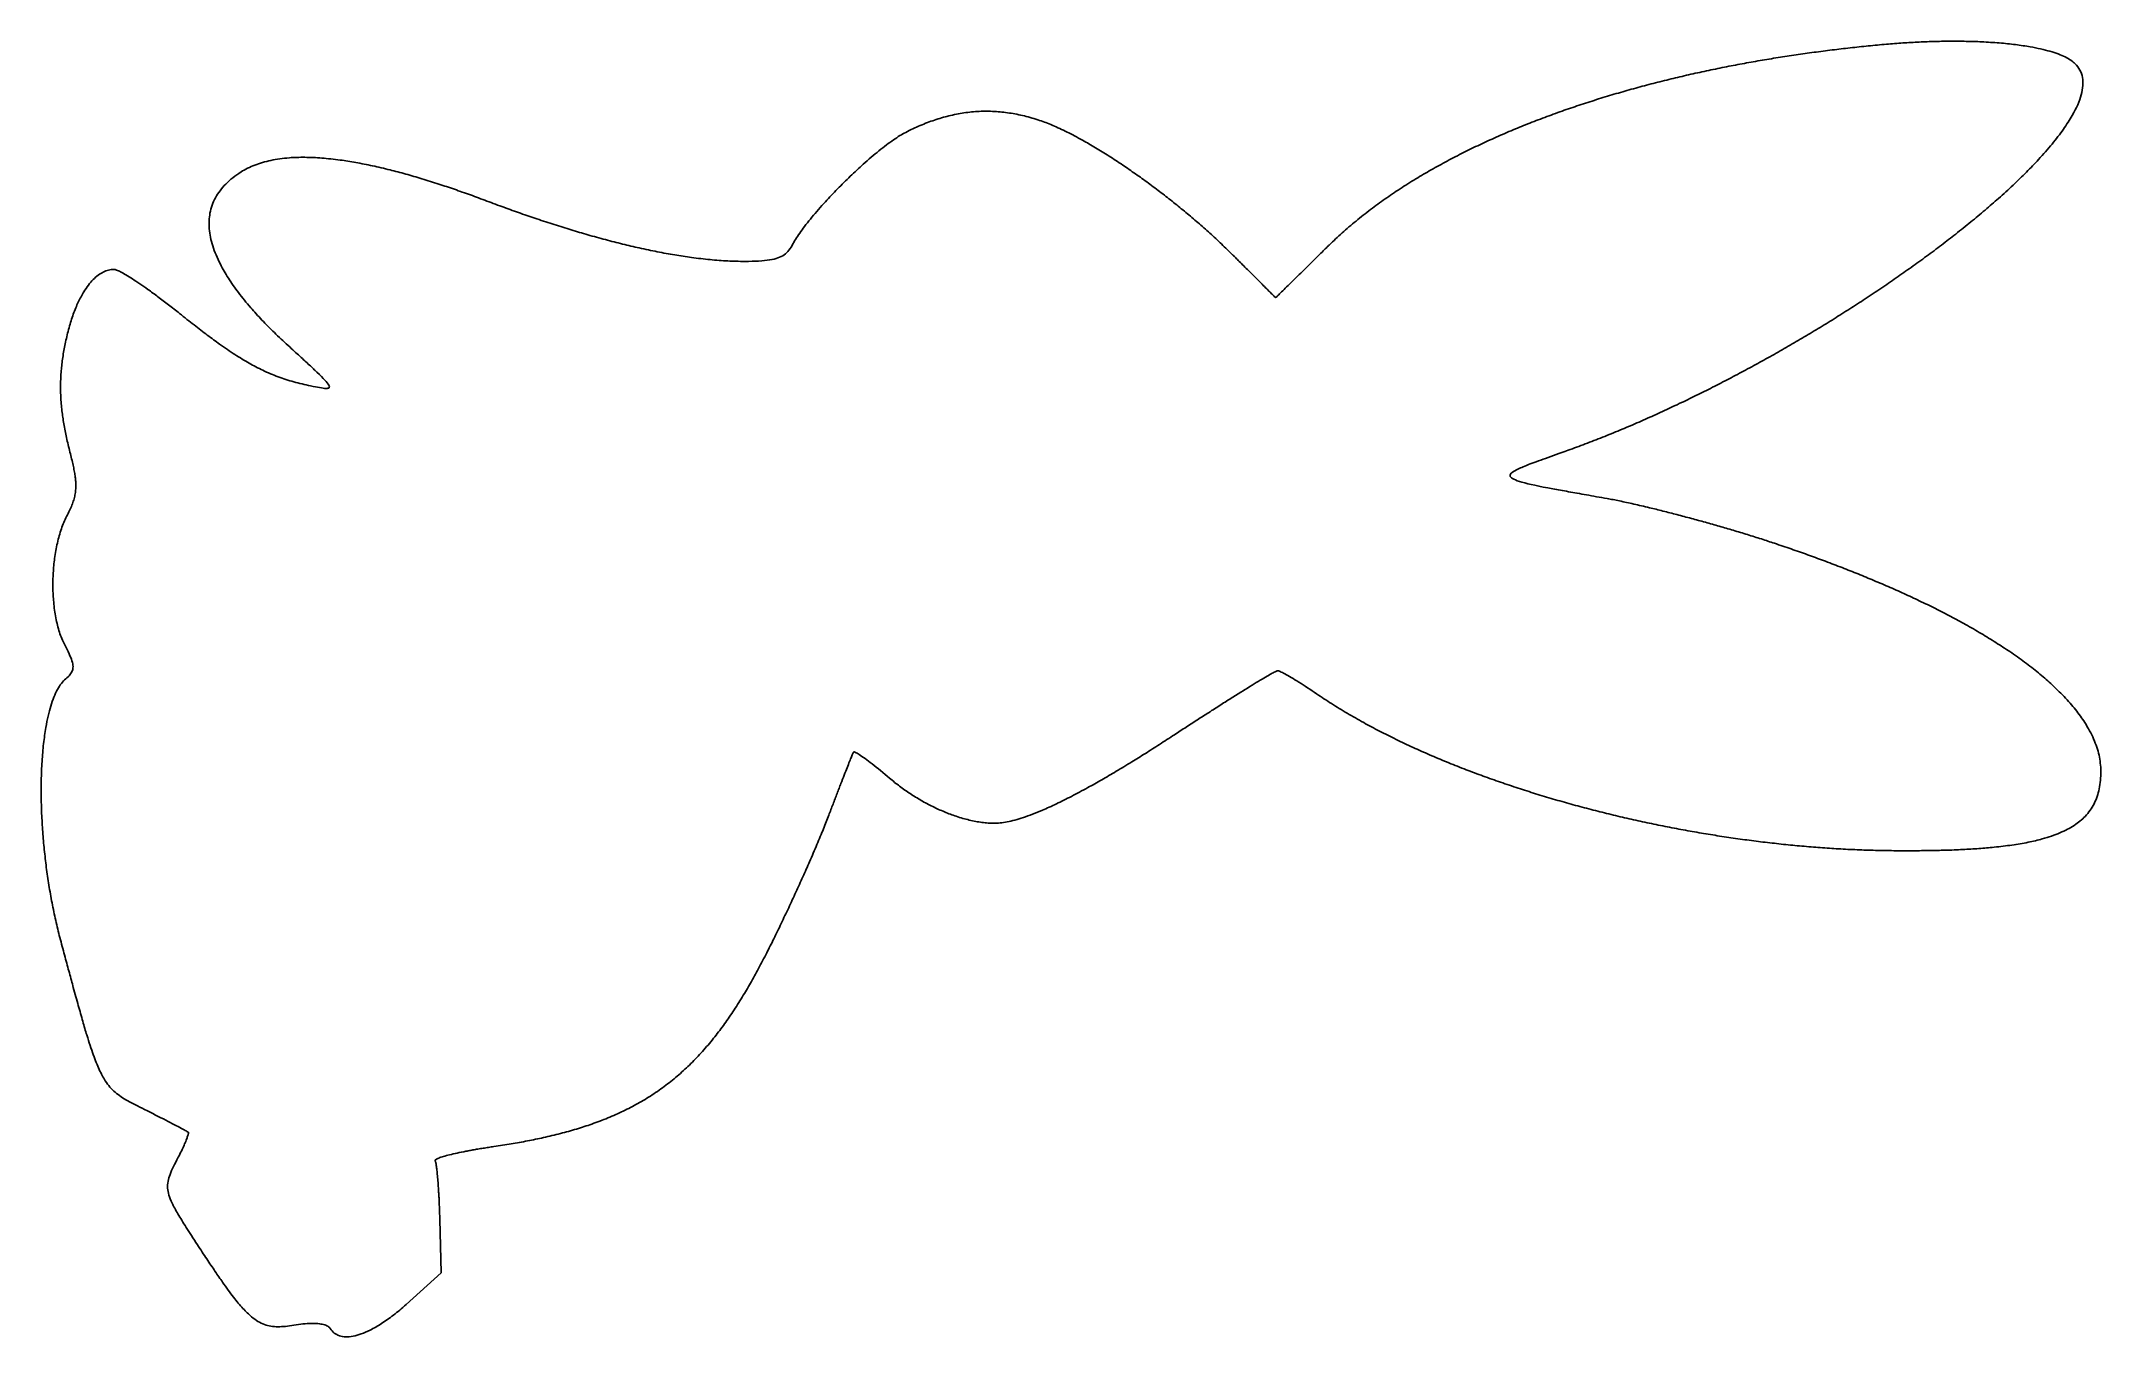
# Model space of a CAD drawing. Extents: x 0.02 to 4.09, y 0.02 to 2.58.
import ezdxf

# ---------------------------------------------------------------- set-up
doc = ezdxf.new("R2010")
doc.units = 0
doc.layers.add('LAYER_1', color=7, linetype='CONTINUOUS')

msp = doc.modelspace()

# ---------------------------------------------------------------- linework, layer by layer
at = {"layer": 'LAYER_1', "color": 7}
for points in [[(3.6606, 2.572), (3.6561, 2.5716), (3.6516, 2.5712), (3.6471, 2.5708), (3.6426, 2.5703), (3.638, 2.5699), (3.6335, 2.5694), (3.629, 2.569), (3.6246, 2.5686), (3.6201, 2.5681), (3.6156, 2.5676), (3.6111, 2.5672), (3.6066, 2.5667), (3.6022, 2.5662), (3.5977, 2.5657), (3.5932, 2.5652), (3.5888, 2.5647), (3.5843, 2.5642), (3.5799, 2.5637), (3.5754, 2.5632), (3.571, 2.5627), (3.5666, 2.5621), (3.5622, 2.5616), (3.5577, 2.5611), (3.5533, 2.5605)], [(3.7569, 2.5778), (3.753, 2.5777), (3.7492, 2.5775), (3.7453, 2.5774), (3.7414, 2.5773), (3.7374, 2.5771), (3.7335, 2.5769), (3.7295, 2.5767), (3.7256, 2.5766), (3.7216, 2.5764), (3.7176, 2.5761), (3.7136, 2.5759), (3.7096, 2.5757), (3.7056, 2.5754), (3.7015, 2.5752), (3.6975, 2.5749), (3.6934, 2.5746), (3.6894, 2.5743), (3.6853, 2.574), (3.6812, 2.5737), (3.6771, 2.5734), (3.673, 2.5731), (3.6689, 2.5727), (3.6648, 2.5724), (3.6606, 2.572)], [(3.8534, 2.5771), (3.8496, 2.5773), (3.8458, 2.5775), (3.842, 2.5776), (3.8382, 2.5777), (3.8343, 2.5779), (3.8304, 2.578), (3.8265, 2.5781), (3.8226, 2.5781), (3.8187, 2.5782), (3.8147, 2.5783), (3.8107, 2.5783), (3.8067, 2.5784), (3.8026, 2.5784), (3.7986, 2.5784), (3.7945, 2.5784), (3.7904, 2.5784), (3.7863, 2.5783), (3.7822, 2.5783), (3.778, 2.5782), (3.7738, 2.5782), (3.7696, 2.5781), (3.7654, 2.578), (3.7612, 2.5779), (3.7569, 2.5778)], [(3.9493, 2.5672), (3.9458, 2.5678), (3.9423, 2.5684), (3.9387, 2.569), (3.9351, 2.5695), (3.9314, 2.5701), (3.9277, 2.5706), (3.9239, 2.5711), (3.9201, 2.5716), (3.9163, 2.5721), (3.9124, 2.5725), (3.9084, 2.573), (3.9044, 2.5734), (3.9004, 2.5738), (3.8963, 2.5742), (3.8922, 2.5745), (3.8881, 2.5749), (3.8839, 2.5752), (3.8796, 2.5756), (3.8753, 2.5759), (3.871, 2.5761), (3.8667, 2.5764), (3.8623, 2.5767), (3.8578, 2.5769), (3.8534, 2.5771)], [(4.0384, 2.5337), (4.0365, 2.5355), (4.0344, 2.5372), (4.0322, 2.539), (4.0297, 2.5407), (4.0272, 2.5424), (4.0244, 2.544), (4.0215, 2.5456), (4.0184, 2.5472), (4.0152, 2.5487), (4.0118, 2.5502), (4.0082, 2.5516), (4.0046, 2.5531), (4.0007, 2.5544), (3.9967, 2.5558), (3.9926, 2.5571), (3.9883, 2.5584), (3.9839, 2.5596), (3.9794, 2.5608), (3.9747, 2.562), (3.9698, 2.5631), (3.9649, 2.5642), (3.9598, 2.5652), (3.9546, 2.5663), (3.9493, 2.5672)], [(3.3403, 2.5261), (3.3358, 2.5252), (3.3314, 2.5243), (3.3269, 2.5234), (3.3224, 2.5225), (3.318, 2.5215), (3.3136, 2.5206), (3.3091, 2.5197), (3.3047, 2.5187), (3.3003, 2.5178), (3.2959, 2.5168), (3.2915, 2.5158), (3.2871, 2.5149), (3.2827, 2.5139), (3.2783, 2.5129), (3.2739, 2.5119), (3.2696, 2.5109), (3.2652, 2.5099), (3.2609, 2.5089), (3.2565, 2.5079), (3.2522, 2.5068), (3.2479, 2.5058), (3.2436, 2.5048), (3.2392, 2.5037), (3.2349, 2.5027)], [(3.4465, 2.5453), (3.442, 2.5446), (3.4375, 2.5438), (3.433, 2.5431), (3.4285, 2.5423), (3.4241, 2.5416), (3.4196, 2.5408), (3.4151, 2.5401), (3.4107, 2.5393), (3.4062, 2.5385), (3.4018, 2.5377), (3.3974, 2.5369), (3.3929, 2.5361), (3.3885, 2.5353), (3.3841, 2.5345), (3.3797, 2.5337), (3.3753, 2.5329), (3.3709, 2.5321), (3.3665, 2.5312), (3.3621, 2.5304), (3.3577, 2.5296), (3.3534, 2.5287), (3.349, 2.5278), (3.3447, 2.527), (3.3403, 2.5261)], [(3.5533, 2.5605), (3.5488, 2.56), (3.5443, 2.5594), (3.5398, 2.5588), (3.5353, 2.5582), (3.5308, 2.5576), (3.5263, 2.557), (3.5218, 2.5564), (3.5174, 2.5558), (3.5129, 2.5552), (3.5084, 2.5546), (3.504, 2.554), (3.4995, 2.5533), (3.4951, 2.5527), (3.4906, 2.5521), (3.4862, 2.5514), (3.4817, 2.5507), (3.4773, 2.5501), (3.4729, 2.5494), (3.4685, 2.5487), (3.4641, 2.5481), (3.4597, 2.5474), (3.4553, 2.5467), (3.4509, 2.546), (3.4465, 2.5453)], [(4.0324, 2.4316), (4.0354, 2.4371), (4.0382, 2.4424), (4.0407, 2.4476), (4.0431, 2.4528), (4.0452, 2.4578), (4.0471, 2.4628), (4.0487, 2.4677), (4.0501, 2.4724), (4.0513, 2.4771), (4.0522, 2.4817), (4.0529, 2.4861), (4.0533, 2.4905), (4.0535, 2.4947), (4.0534, 2.4989), (4.0531, 2.5029), (4.0525, 2.5068), (4.0517, 2.5106), (4.0506, 2.5142), (4.0493, 2.5178), (4.0476, 2.5212), (4.0457, 2.5245), (4.0436, 2.5277), (4.0411, 2.5307), (4.0384, 2.5337)], [(3.2349, 2.5027), (3.2305, 2.5016), (3.2261, 2.5005), (3.2216, 2.4994), (3.2172, 2.4983), (3.2128, 2.4972), (3.2084, 2.496), (3.204, 2.4949), (3.1996, 2.4938), (3.1953, 2.4926), (3.1909, 2.4915), (3.1865, 2.4903), (3.1822, 2.4892), (3.1779, 2.488), (3.1735, 2.4868), (3.1692, 2.4856), (3.1649, 2.4845), (3.1606, 2.4833), (3.1563, 2.4821), (3.152, 2.4808), (3.1477, 2.4796), (3.1435, 2.4784), (3.1392, 2.4772), (3.135, 2.4759), (3.1307, 2.4747)], [(3.1307, 2.4747), (3.1263, 2.4734), (3.1219, 2.4721), (3.1176, 2.4708), (3.1132, 2.4695), (3.1088, 2.4682), (3.1045, 2.4668), (3.1001, 2.4655), (3.0958, 2.4641), (3.0915, 2.4628), (3.0872, 2.4614), (3.0829, 2.4601), (3.0786, 2.4587), (3.0743, 2.4573), (3.0701, 2.4559), (3.0658, 2.4545), (3.0616, 2.4531), (3.0573, 2.4517), (3.0531, 2.4503), (3.0489, 2.4489), (3.0447, 2.4475), (3.0405, 2.446), (3.0363, 2.4446), (3.0321, 2.4432), (3.028, 2.4417)], [(1.811, 2.4307), (1.8075, 2.4298), (1.804, 2.4288), (1.8005, 2.4279), (1.797, 2.4269), (1.7935, 2.4258), (1.79, 2.4247), (1.7865, 2.4236), (1.7829, 2.4224), (1.7794, 2.4212), (1.7759, 2.42), (1.7724, 2.4187), (1.7688, 2.4174), (1.7653, 2.416), (1.7617, 2.4146), (1.7582, 2.4131), (1.7546, 2.4116), (1.7511, 2.4101), (1.7475, 2.4085), (1.7439, 2.4069), (1.7403, 2.4052), (1.7367, 2.4035), (1.7331, 2.4018), (1.7295, 2.4), (1.7259, 2.3981)], [(1.9015, 2.4394), (1.8977, 2.4396), (1.8939, 2.4397), (1.8902, 2.4398), (1.8864, 2.4398), (1.8826, 2.4398), (1.8788, 2.4398), (1.8751, 2.4397), (1.8713, 2.4395), (1.8675, 2.4393), (1.8638, 2.4391), (1.86, 2.4388), (1.8562, 2.4385), (1.8525, 2.4381), (1.8487, 2.4376), (1.8449, 2.4372), (1.8412, 2.4366), (1.8374, 2.436), (1.8336, 2.4354), (1.8299, 2.4347), (1.8261, 2.434), (1.8223, 2.4333), (1.8185, 2.4324), (1.8148, 2.4316), (1.811, 2.4307)], [(1.9908, 2.4218), (1.987, 2.423), (1.9832, 2.4242), (1.9794, 2.4254), (1.9757, 2.4265), (1.9719, 2.4276), (1.9681, 2.4286), (1.9644, 2.4296), (1.9606, 2.4305), (1.9569, 2.4314), (1.9532, 2.4322), (1.9494, 2.433), (1.9457, 2.4338), (1.942, 2.4345), (1.9383, 2.4352), (1.9346, 2.4358), (1.9309, 2.4364), (1.9272, 2.4369), (1.9235, 2.4374), (1.9198, 2.4378), (1.9162, 2.4382), (1.9125, 2.4386), (1.9088, 2.4389), (1.9052, 2.4392), (1.9015, 2.4394)], [(2.0756, 2.3826), (2.0717, 2.3847), (2.0678, 2.3869), (2.0639, 2.389), (2.06, 2.391), (2.0562, 2.393), (2.0524, 2.395), (2.0487, 2.3969), (2.045, 2.3988), (2.0413, 2.4006), (2.0376, 2.4024), (2.034, 2.4041), (2.0305, 2.4058), (2.0269, 2.4074), (2.0234, 2.409), (2.02, 2.4105), (2.0166, 2.412), (2.0132, 2.4134), (2.0099, 2.4147), (2.0066, 2.4161), (2.0033, 2.4173), (2.0001, 2.4185), (1.997, 2.4197), (1.9939, 2.4208), (1.9908, 2.4218)], [(2.9272, 2.4031), (2.923, 2.4013), (2.9187, 2.3995), (2.9145, 2.3977), (2.9103, 2.3959), (2.9061, 2.3941), (2.9019, 2.3923), (2.8977, 2.3905), (2.8936, 2.3886), (2.8894, 2.3868), (2.8853, 2.3849), (2.8812, 2.3831), (2.8771, 2.3812), (2.873, 2.3793), (2.8689, 2.3775), (2.8649, 2.3756), (2.8609, 2.3737), (2.8568, 2.3718), (2.8528, 2.3699), (2.8488, 2.3679), (2.8449, 2.366), (2.8409, 2.3641), (2.8369, 2.3621), (2.833, 2.3602), (2.8291, 2.3582)], [(3.028, 2.4417), (3.0236, 2.4402), (3.0193, 2.4386), (3.015, 2.4371), (3.0107, 2.4356), (3.0064, 2.434), (3.0021, 2.4324), (2.9979, 2.4309), (2.9936, 2.4293), (2.9894, 2.4277), (2.9851, 2.4261), (2.9809, 2.4245), (2.9767, 2.4229), (2.9725, 2.4213), (2.9683, 2.4197), (2.9642, 2.4181), (2.96, 2.4164), (2.9559, 2.4148), (2.9517, 2.4131), (2.9476, 2.4115), (2.9435, 2.4098), (2.9394, 2.4082), (2.9353, 2.4065), (2.9313, 2.4048), (2.9272, 2.4031)], [(3.9656, 2.3444), (3.9692, 2.3483), (3.9727, 2.3522), (3.9762, 2.3561), (3.9796, 2.3599), (3.9829, 2.3638), (3.9862, 2.3676), (3.9894, 2.3713), (3.9925, 2.3751), (3.9955, 2.3788), (3.9985, 2.3826), (4.0014, 2.3862), (4.0042, 2.3899), (4.007, 2.3935), (4.0097, 2.3971), (4.0123, 2.4007), (4.0148, 2.4043), (4.0173, 2.4078), (4.0197, 2.4113), (4.022, 2.4147), (4.0242, 2.4182), (4.0264, 2.4216), (4.0285, 2.425), (4.0305, 2.4283), (4.0324, 2.4316)], [(1.7259, 2.3981), (1.7231, 2.3967), (1.7203, 2.3951), (1.7174, 2.3934), (1.7144, 2.3916), (1.7113, 2.3897), (1.7081, 2.3876), (1.7049, 2.3855), (1.7016, 2.3832), (1.6982, 2.3809), (1.6948, 2.3784), (1.6913, 2.3758), (1.6877, 2.3732), (1.6841, 2.3704), (1.6805, 2.3676), (1.6768, 2.3646), (1.673, 2.3616), (1.6693, 2.3585), (1.6654, 2.3554), (1.6616, 2.3522), (1.6577, 2.3489), (1.6538, 2.3455), (1.6499, 2.3421), (1.6459, 2.3386), (1.642, 2.3351)], [(2.1552, 2.3334), (2.1517, 2.3357), (2.1483, 2.338), (2.1449, 2.3402), (2.1415, 2.3425), (2.1381, 2.3447), (2.1347, 2.3469), (2.1313, 2.3491), (2.1279, 2.3512), (2.1245, 2.3534), (2.1212, 2.3555), (2.1178, 2.3576), (2.1145, 2.3596), (2.1112, 2.3617), (2.1079, 2.3637), (2.1046, 2.3657), (2.1013, 2.3677), (2.098, 2.3696), (2.0948, 2.3716), (2.0916, 2.3735), (2.0883, 2.3753), (2.0851, 2.3772), (2.0819, 2.379), (2.0788, 2.3808), (2.0756, 2.3826)], [(0.5074, 2.3478), (0.5026, 2.3474), (0.4978, 2.3469), (0.4932, 2.3464), (0.4886, 2.3458), (0.484, 2.3451), (0.4796, 2.3444), (0.4752, 2.3436), (0.4709, 2.3427), (0.4666, 2.3418), (0.4625, 2.3408), (0.4584, 2.3397), (0.4544, 2.3386), (0.4504, 2.3374), (0.4466, 2.3362), (0.4428, 2.3348), (0.439, 2.3334), (0.4354, 2.332), (0.4318, 2.3304), (0.4283, 2.3288), (0.4248, 2.3272), (0.4215, 2.3254), (0.4182, 2.3236), (0.4149, 2.3218), (0.4118, 2.3198)], [(0.6077, 2.3434), (0.6031, 2.344), (0.5985, 2.3446), (0.5939, 2.3452), (0.5893, 2.3457), (0.5848, 2.3461), (0.5804, 2.3466), (0.576, 2.347), (0.5716, 2.3473), (0.5673, 2.3476), (0.563, 2.3479), (0.5587, 2.3482), (0.5545, 2.3484), (0.5504, 2.3485), (0.5463, 2.3486), (0.5422, 2.3487), (0.5382, 2.3488), (0.5342, 2.3488), (0.5302, 2.3488), (0.5263, 2.3487), (0.5224, 2.3486), (0.5186, 2.3485), (0.5148, 2.3483), (0.5111, 2.3481), (0.5074, 2.3478)], [(0.7064, 2.3238), (0.702, 2.3249), (0.6976, 2.326), (0.6932, 2.327), (0.6888, 2.3281), (0.6845, 2.3291), (0.6802, 2.33), (0.676, 2.331), (0.6717, 2.3319), (0.6675, 2.3328), (0.6634, 2.3337), (0.6592, 2.3346), (0.6551, 2.3354), (0.651, 2.3362), (0.6469, 2.337), (0.6429, 2.3377), (0.6389, 2.3385), (0.6349, 2.3392), (0.6309, 2.3398), (0.627, 2.3405), (0.6231, 2.3411), (0.6192, 2.3417), (0.6154, 2.3423), (0.6115, 2.3429), (0.6077, 2.3434)], [(0.803, 2.2958), (0.7987, 2.2971), (0.7945, 2.2985), (0.7903, 2.2998), (0.7861, 2.3012), (0.7819, 2.3025), (0.7778, 2.3037), (0.7736, 2.305), (0.7695, 2.3063), (0.7654, 2.3075), (0.7613, 2.3087), (0.7573, 2.3099), (0.7532, 2.3111), (0.7492, 2.3122), (0.7452, 2.3134), (0.7413, 2.3145), (0.7373, 2.3156), (0.7334, 2.3167), (0.7294, 2.3178), (0.7256, 2.3188), (0.7217, 2.3198), (0.7178, 2.3209), (0.714, 2.3219), (0.7102, 2.3228), (0.7064, 2.3238)], [(1.642, 2.3351), (1.6388, 2.3322), (1.6356, 2.3293), (1.6324, 2.3264), (1.6292, 2.3234), (1.626, 2.3204), (1.6228, 2.3174), (1.6196, 2.3144), (1.6164, 2.3113), (1.6132, 2.3083), (1.6101, 2.3052), (1.6069, 2.3021), (1.6037, 2.299), (1.6006, 2.2958), (1.5974, 2.2927), (1.5943, 2.2895), (1.5912, 2.2864), (1.5881, 2.2832), (1.5851, 2.28), (1.582, 2.2769), (1.579, 2.2737), (1.576, 2.2705), (1.5731, 2.2674), (1.5701, 2.2642), (1.5672, 2.261)], [(2.2311, 2.2787), (2.2279, 2.2811), (2.2248, 2.2835), (2.2216, 2.2859), (2.2184, 2.2883), (2.2152, 2.2907), (2.2121, 2.2931), (2.2089, 2.2954), (2.2057, 2.2978), (2.2025, 2.3001), (2.1994, 2.3024), (2.1962, 2.3047), (2.193, 2.307), (2.1899, 2.3093), (2.1867, 2.3115), (2.1835, 2.3138), (2.1804, 2.316), (2.1772, 2.3182), (2.174, 2.3204), (2.1709, 2.3226), (2.1677, 2.3248), (2.1646, 2.327), (2.1614, 2.3291), (2.1583, 2.3313), (2.1552, 2.3334)], [(2.8291, 2.3582), (2.8249, 2.3562), (2.8208, 2.3541), (2.8167, 2.352), (2.8126, 2.3499), (2.8086, 2.3478), (2.8045, 2.3457), (2.8005, 2.3435), (2.7965, 2.3414), (2.7925, 2.3392), (2.7885, 2.3371), (2.7845, 2.3349), (2.7806, 2.3328), (2.7767, 2.3306), (2.7727, 2.3284), (2.7688, 2.3262), (2.765, 2.324), (2.7611, 2.3218), (2.7573, 2.3196), (2.7534, 2.3174), (2.7496, 2.3152), (2.7459, 2.3129), (2.7421, 2.3107), (2.7383, 2.3084), (2.7346, 2.3062)], [(3.8866, 2.2676), (3.8903, 2.2709), (3.894, 2.2742), (3.8976, 2.2775), (3.9012, 2.2808), (3.9048, 2.2841), (3.9083, 2.2874), (3.9118, 2.2906), (3.9153, 2.2939), (3.9187, 2.2971), (3.9221, 2.3003), (3.9255, 2.3036), (3.9288, 2.3068), (3.932, 2.31), (3.9353, 2.3131), (3.9385, 2.3163), (3.9417, 2.3195), (3.9448, 2.3226), (3.9479, 2.3258), (3.9509, 2.3289), (3.9539, 2.332), (3.9569, 2.3351), (3.9598, 2.3382), (3.9627, 2.3413), (3.9656, 2.3444)], [(0.4118, 2.3198), (0.4075, 2.317), (0.4033, 2.3142), (0.3993, 2.3113), (0.3955, 2.3084), (0.3918, 2.3054), (0.3883, 2.3023), (0.3849, 2.2992), (0.3817, 2.296), (0.3786, 2.2928), (0.3756, 2.2895), (0.3729, 2.2862), (0.3702, 2.2828), (0.3677, 2.2794), (0.3654, 2.2759), (0.3632, 2.2724), (0.3612, 2.2688), (0.3593, 2.2652), (0.3576, 2.2615), (0.356, 2.2578), (0.3546, 2.254), (0.3533, 2.2502), (0.3522, 2.2463), (0.3512, 2.2423), (0.3504, 2.2384)], [(0.8979, 2.2624), (0.8938, 2.2639), (0.8896, 2.2655), (0.8855, 2.267), (0.8815, 2.2685), (0.8774, 2.27), (0.8733, 2.2715), (0.8693, 2.273), (0.8653, 2.2744), (0.8612, 2.2758), (0.8573, 2.2773), (0.8533, 2.2787), (0.8493, 2.2801), (0.8454, 2.2815), (0.8414, 2.2828), (0.8375, 2.2842), (0.8336, 2.2855), (0.8297, 2.2869), (0.8259, 2.2882), (0.822, 2.2895), (0.8182, 2.2908), (0.8144, 2.292), (0.8106, 2.2933), (0.8068, 2.2945), (0.803, 2.2958)], [(2.7346, 2.3062), (2.7306, 2.3037), (2.7267, 2.3013), (2.7228, 2.2989), (2.7189, 2.2964), (2.715, 2.294), (2.7111, 2.2915), (2.7073, 2.289), (2.7035, 2.2865), (2.6997, 2.284), (2.6959, 2.2816), (2.6921, 2.279), (2.6884, 2.2765), (2.6847, 2.274), (2.681, 2.2715), (2.6773, 2.2689), (2.6737, 2.2664), (2.67, 2.2638), (2.6664, 2.2612), (2.6628, 2.2587), (2.6593, 2.2561), (2.6557, 2.2535), (2.6522, 2.2509), (2.6487, 2.2483), (2.6452, 2.2457)], [(0.9969, 2.227), (0.9929, 2.2284), (0.9889, 2.2297), (0.9848, 2.2311), (0.9808, 2.2325), (0.9768, 2.2339), (0.9727, 2.2353), (0.9686, 2.2367), (0.9646, 2.2381), (0.9605, 2.2396), (0.9564, 2.241), (0.9523, 2.2425), (0.9481, 2.2439), (0.944, 2.2454), (0.9399, 2.2469), (0.9357, 2.2484), (0.9316, 2.2499), (0.9274, 2.2514), (0.9232, 2.253), (0.919, 2.2545), (0.9148, 2.2561), (0.9106, 2.2576), (0.9064, 2.2592), (0.9021, 2.2608), (0.8979, 2.2624)], [(1.5672, 2.261), (1.5637, 2.2571), (1.5602, 2.2532), (1.5567, 2.2494), (1.5534, 2.2455), (1.55, 2.2417), (1.5468, 2.2379), (1.5436, 2.2341), (1.5405, 2.2304), (1.5374, 2.2267), (1.5345, 2.223), (1.5316, 2.2194), (1.5288, 2.2159), (1.5261, 2.2123), (1.5235, 2.2089), (1.521, 2.2055), (1.5186, 2.2021), (1.5163, 2.1988), (1.514, 2.1956), (1.5119, 2.1925), (1.5099, 2.1894), (1.5081, 2.1864), (1.5063, 2.1834), (1.5047, 2.1806), (1.5031, 2.1778)], [(2.3036, 2.2197), (2.3007, 2.2222), (2.2978, 2.2247), (2.2948, 2.2273), (2.2918, 2.2298), (2.2889, 2.2323), (2.2859, 2.2348), (2.2829, 2.2373), (2.2799, 2.2398), (2.2769, 2.2423), (2.2739, 2.2448), (2.2708, 2.2472), (2.2678, 2.2497), (2.2648, 2.2522), (2.2617, 2.2546), (2.2587, 2.2571), (2.2557, 2.2595), (2.2526, 2.2619), (2.2495, 2.2644), (2.2465, 2.2668), (2.2434, 2.2692), (2.2403, 2.2716), (2.2373, 2.274), (2.2342, 2.2763), (2.2311, 2.2787)], [(2.6452, 2.2457), (2.6415, 2.2428), (2.6379, 2.24), (2.6342, 2.2372), (2.6306, 2.2343), (2.627, 2.2315), (2.6234, 2.2286), (2.6198, 2.2257), (2.6163, 2.2228), (2.6128, 2.2199), (2.6093, 2.217), (2.6059, 2.2141), (2.6024, 2.2112), (2.599, 2.2083), (2.5957, 2.2053), (2.5923, 2.2024), (2.589, 2.1994), (2.5857, 2.1965), (2.5824, 2.1935), (2.5792, 2.1905), (2.576, 2.1875), (2.5728, 2.1845), (2.5696, 2.1815), (2.5665, 2.1784), (2.5634, 2.1754)], [(3.802, 2.1971), (3.8058, 2.2001), (3.8096, 2.2031), (3.8133, 2.2061), (3.817, 2.209), (3.8207, 2.212), (3.8244, 2.215), (3.8281, 2.2179), (3.8317, 2.2209), (3.8353, 2.2239), (3.8389, 2.2268), (3.8425, 2.2298), (3.846, 2.2327), (3.8495, 2.2356), (3.853, 2.2386), (3.8565, 2.2415), (3.8599, 2.2444), (3.8634, 2.2474), (3.8668, 2.2503), (3.8701, 2.2532), (3.8735, 2.2561), (3.8768, 2.259), (3.8801, 2.2619), (3.8834, 2.2648), (3.8866, 2.2676)], [(0.3504, 2.2384), (0.3498, 2.2346), (0.3493, 2.2308), (0.3489, 2.227), (0.3487, 2.2231), (0.3486, 2.2192), (0.3486, 2.2153), (0.3487, 2.2113), (0.349, 2.2072), (0.3494, 2.2032), (0.3499, 2.199), (0.3506, 2.1949), (0.3514, 2.1907), (0.3523, 2.1864), (0.3534, 2.1822), (0.3545, 2.1779), (0.3559, 2.1735), (0.3573, 2.1691), (0.3589, 2.1647), (0.3606, 2.1602), (0.3624, 2.1557), (0.3643, 2.1511), (0.3664, 2.1465), (0.3686, 2.1419), (0.371, 2.1372)], [(1.0972, 2.1957), (1.0932, 2.1968), (1.0891, 2.198), (1.0851, 2.1992), (1.081, 2.2004), (1.0769, 2.2016), (1.0728, 2.2028), (1.0687, 2.2041), (1.0646, 2.2053), (1.0604, 2.2066), (1.0563, 2.2079), (1.0521, 2.2091), (1.048, 2.2104), (1.0438, 2.2118), (1.0396, 2.2131), (1.0354, 2.2144), (1.0311, 2.2158), (1.0269, 2.2171), (1.0227, 2.2185), (1.0184, 2.2199), (1.0141, 2.2213), (1.0098, 2.2227), (1.0055, 2.2241), (1.0012, 2.2256), (0.9969, 2.227)], [(2.3723, 2.1561), (2.3696, 2.1587), (2.3669, 2.1614), (2.3642, 2.1641), (2.3615, 2.1667), (2.3587, 2.1694), (2.3559, 2.1721), (2.3532, 2.1747), (2.3504, 2.1774), (2.3476, 2.18), (2.3447, 2.1827), (2.3419, 2.1854), (2.339, 2.188), (2.3361, 2.1907), (2.3333, 2.1933), (2.3304, 2.196), (2.3274, 2.1986), (2.3245, 2.2013), (2.3216, 2.2039), (2.3186, 2.2065), (2.3156, 2.2092), (2.3127, 2.2118), (2.3097, 2.2144), (2.3067, 2.217), (2.3036, 2.2197)], [(1.199, 2.1696), (1.195, 2.1705), (1.1909, 2.1714), (1.1868, 2.1723), (1.1827, 2.1733), (1.1786, 2.1743), (1.1744, 2.1753), (1.1703, 2.1763), (1.1661, 2.1773), (1.1619, 2.1783), (1.1577, 2.1794), (1.1535, 2.1804), (1.1492, 2.1815), (1.145, 2.1826), (1.1407, 2.1837), (1.1364, 2.1848), (1.1322, 2.186), (1.1278, 2.1871), (1.1235, 2.1883), (1.1192, 2.1895), (1.1148, 2.1907), (1.1104, 2.1919), (1.106, 2.1932), (1.1016, 2.1944), (1.0972, 2.1957)], [(1.3024, 2.1508), (1.2983, 2.1513), (1.2942, 2.1519), (1.2901, 2.1525), (1.286, 2.1531), (1.2818, 2.1537), (1.2777, 2.1544), (1.2735, 2.1551), (1.2693, 2.1558), (1.265, 2.1565), (1.2608, 2.1572), (1.2565, 2.158), (1.2522, 2.1587), (1.2479, 2.1595), (1.2435, 2.1604), (1.2392, 2.1612), (1.2348, 2.162), (1.2304, 2.1629), (1.226, 2.1638), (1.2215, 2.1647), (1.2171, 2.1656), (1.2126, 2.1666), (1.2081, 2.1676), (1.2036, 2.1685), (1.199, 2.1696)], [(1.5031, 2.1778), (1.5012, 2.1744), (1.4993, 2.1712), (1.4972, 2.1682), (1.4951, 2.1654), (1.4929, 2.1628), (1.4906, 2.1604), (1.4882, 2.1582), (1.4856, 2.1562), (1.4828, 2.1543), (1.4798, 2.1527), (1.4766, 2.1512), (1.4732, 2.1498), (1.4695, 2.1486), (1.4656, 2.1475), (1.4614, 2.1466), (1.4568, 2.1458), (1.452, 2.1451), (1.4467, 2.1445), (1.4412, 2.1441), (1.4352, 2.1437), (1.4288, 2.1434), (1.4221, 2.1432), (1.4148, 2.1431), (1.4071, 2.1431)], [(3.7138, 2.1312), (3.7177, 2.1339), (3.7215, 2.1367), (3.7254, 2.1394), (3.7292, 2.1422), (3.733, 2.1449), (3.7368, 2.1477), (3.7405, 2.1505), (3.7443, 2.1532), (3.748, 2.156), (3.7517, 2.1587), (3.7554, 2.1615), (3.7591, 2.1642), (3.7628, 2.167), (3.7664, 2.1697), (3.7701, 2.1725), (3.7737, 2.1752), (3.7773, 2.178), (3.7809, 2.1807), (3.7844, 2.1835), (3.788, 2.1862), (3.7915, 2.1889), (3.795, 2.1917), (3.7985, 2.1944), (3.802, 2.1971)], [(0.1603, 2.1272), (0.1577, 2.1271), (0.1551, 2.1269), (0.1524, 2.1265), (0.1498, 2.1259), (0.1472, 2.1252), (0.1446, 2.1243), (0.142, 2.1232), (0.1394, 2.122), (0.1369, 2.1206), (0.1343, 2.1191), (0.1318, 2.1175), (0.1293, 2.1157), (0.1268, 2.1137), (0.1243, 2.1116), (0.1218, 2.1093), (0.1194, 2.107), (0.117, 2.1044), (0.1146, 2.1018), (0.1123, 2.099), (0.11, 2.096), (0.1077, 2.0929), (0.1054, 2.0897), (0.1032, 2.0864), (0.101, 2.083)], [(0.2277, 2.0876), (0.2235, 2.0905), (0.2195, 2.0934), (0.2155, 2.0961), (0.2116, 2.0988), (0.2078, 2.1014), (0.2041, 2.1038), (0.2005, 2.1062), (0.197, 2.1084), (0.1937, 2.1106), (0.1904, 2.1126), (0.1873, 2.1145), (0.1843, 2.1163), (0.1814, 2.118), (0.1787, 2.1195), (0.1761, 2.121), (0.1737, 2.1222), (0.1715, 2.1234), (0.1693, 2.1244), (0.1674, 2.1252), (0.1656, 2.1259), (0.164, 2.1265), (0.1626, 2.1269), (0.1614, 2.1271), (0.1603, 2.1272)], [(0.371, 2.1372), (0.3727, 2.1339), (0.3745, 2.1305), (0.3764, 2.1271), (0.3784, 2.1237), (0.3804, 2.1202), (0.3825, 2.1168), (0.3846, 2.1133), (0.3868, 2.1098), (0.3891, 2.1063), (0.3914, 2.1027), (0.3938, 2.0992), (0.3963, 2.0956), (0.3989, 2.092), (0.4015, 2.0884), (0.4041, 2.0848), (0.4069, 2.0812), (0.4097, 2.0775), (0.4125, 2.0738), (0.4155, 2.0701), (0.4185, 2.0664), (0.4215, 2.0627), (0.4247, 2.0589), (0.4278, 2.0551), (0.4311, 2.0514)], [(1.4071, 2.1431), (1.4031, 2.1431), (1.3991, 2.1431), (1.395, 2.1432), (1.3909, 2.1433), (1.3867, 2.1434), (1.3825, 2.1436), (1.3783, 2.1437), (1.3741, 2.1439), (1.3698, 2.1442), (1.3655, 2.1444), (1.3612, 2.1447), (1.3569, 2.145), (1.3525, 2.1453), (1.3481, 2.1457), (1.3436, 2.1461), (1.3392, 2.1465), (1.3347, 2.1469), (1.3301, 2.1474), (1.3256, 2.1479), (1.321, 2.1484), (1.3164, 2.149), (1.3118, 2.1495), (1.3071, 2.1501), (1.3024, 2.1508)], [(2.4148, 2.1136), (2.4121, 2.1163), (2.4095, 2.1189), (2.4068, 2.1215), (2.4042, 2.1241), (2.4017, 2.1267), (2.3992, 2.1292), (2.3967, 2.1317), (2.3943, 2.1341), (2.392, 2.1364), (2.3897, 2.1386), (2.3876, 2.1408), (2.3855, 2.1428), (2.3836, 2.1447), (2.3818, 2.1466), (2.3801, 2.1482), (2.3786, 2.1498), (2.3772, 2.1512), (2.3759, 2.1524), (2.3748, 2.1535), (2.3739, 2.1544), (2.3732, 2.1551), (2.3727, 2.1556), (2.3724, 2.156), (2.3723, 2.1561)], [(2.5103, 2.1233), (2.507, 2.12), (2.5037, 2.1168), (2.5004, 2.1136), (2.4972, 2.1104), (2.494, 2.1072), (2.4909, 2.1041), (2.4878, 2.1011), (2.4848, 2.0982), (2.4819, 2.0953), (2.4791, 2.0926), (2.4764, 2.09), (2.4739, 2.0874), (2.4714, 2.0851), (2.4692, 2.0828), (2.4671, 2.0808), (2.4651, 2.0789), (2.4634, 2.0772), (2.4618, 2.0756), (2.4605, 2.0743), (2.4594, 2.0732), (2.4585, 2.0723), (2.4578, 2.0717), (2.4574, 2.0713), (2.4573, 2.0711)], [(3.623, 2.0689), (3.6269, 2.0715), (3.6308, 2.0741), (3.6347, 2.0767), (3.6386, 2.0793), (3.6424, 2.0819), (3.6463, 2.0844), (3.6502, 2.087), (3.654, 2.0896), (3.6578, 2.0922), (3.6617, 2.0948), (3.6655, 2.0974), (3.6693, 2.1), (3.673, 2.1026), (3.6768, 2.1052), (3.6806, 2.1078), (3.6843, 2.1104), (3.6881, 2.113), (3.6918, 2.1156), (3.6955, 2.1182), (3.6992, 2.1208), (3.7029, 2.1234), (3.7065, 2.126), (3.7102, 2.1286), (3.7138, 2.1312)], [(0.101, 2.083), (0.0996, 2.0806), (0.0982, 2.0782), (0.0968, 2.0757), (0.0954, 2.0731), (0.094, 2.0705), (0.0927, 2.0679), (0.0913, 2.0652), (0.09, 2.0625), (0.0887, 2.0597), (0.0874, 2.0568), (0.0862, 2.0539), (0.0849, 2.0509), (0.0837, 2.0479), (0.0825, 2.0449), (0.0814, 2.0418), (0.0802, 2.0386), (0.0791, 2.0354), (0.078, 2.0322), (0.0769, 2.0289), (0.0758, 2.0256), (0.0748, 2.0222), (0.0738, 2.0188), (0.0728, 2.0153), (0.0718, 2.0118)], [(0.2902, 2.0401), (0.2874, 2.0423), (0.2847, 2.0444), (0.282, 2.0466), (0.2793, 2.0487), (0.2766, 2.0509), (0.2739, 2.053), (0.2713, 2.0551), (0.2686, 2.0571), (0.2659, 2.0592), (0.2633, 2.0612), (0.2606, 2.0633), (0.258, 2.0653), (0.2554, 2.0673), (0.2527, 2.0692), (0.2502, 2.0712), (0.2476, 2.0731), (0.245, 2.075), (0.2425, 2.0769), (0.24, 2.0787), (0.2375, 2.0805), (0.235, 2.0823), (0.2325, 2.0841), (0.2301, 2.0859), (0.2277, 2.0876)], [(2.4573, 2.0711), (2.4572, 2.0713), (2.4568, 2.0716), (2.4563, 2.0721), (2.4556, 2.0728), (2.4547, 2.0737), (2.4536, 2.0748), (2.4524, 2.076), (2.451, 2.0774), (2.4494, 2.079), (2.4477, 2.0807), (2.4459, 2.0825), (2.444, 2.0844), (2.4419, 2.0865), (2.4398, 2.0886), (2.4376, 2.0908), (2.4352, 2.0932), (2.4328, 2.0956), (2.4304, 2.098), (2.4279, 2.1005), (2.4253, 2.1031), (2.4227, 2.1057), (2.4201, 2.1083), (2.4174, 2.111), (2.4148, 2.1136)], [(0.3693, 1.9795), (0.3664, 1.9816), (0.3634, 1.9837), (0.3604, 1.9859), (0.3574, 1.9881), (0.3544, 1.9903), (0.3513, 1.9926), (0.3482, 1.9949), (0.3451, 1.9972), (0.3419, 1.9996), (0.3387, 2.002), (0.3354, 2.0045), (0.3322, 2.007), (0.3289, 2.0095), (0.3255, 2.0121), (0.3222, 2.0147), (0.3188, 2.0174), (0.3153, 2.0201), (0.3118, 2.0228), (0.3083, 2.0256), (0.3048, 2.0284), (0.3012, 2.0313), (0.2975, 2.0342), (0.2939, 2.0371), (0.2902, 2.0401)], [(0.4311, 2.0514), (0.4337, 2.0484), (0.4364, 2.0454), (0.4391, 2.0423), (0.4418, 2.0393), (0.4446, 2.0363), (0.4474, 2.0332), (0.4502, 2.0302), (0.4531, 2.0271), (0.456, 2.024), (0.459, 2.0209), (0.462, 2.0178), (0.4651, 2.0147), (0.4682, 2.0116), (0.4713, 2.0085), (0.4745, 2.0053), (0.4777, 2.0022), (0.4809, 1.999), (0.4842, 1.9958), (0.4876, 1.9927), (0.4909, 1.9895), (0.4944, 1.9863), (0.4978, 1.983), (0.5013, 1.9798), (0.5048, 1.9766)], [(3.5298, 2.0101), (3.5338, 2.0126), (3.5378, 2.015), (3.5417, 2.0174), (3.5457, 2.0198), (3.5496, 2.0223), (3.5536, 2.0247), (3.5575, 2.0271), (3.5614, 2.0296), (3.5653, 2.032), (3.5692, 2.0345), (3.5731, 2.0369), (3.577, 2.0394), (3.5809, 2.0418), (3.5848, 2.0443), (3.5886, 2.0467), (3.5925, 2.0492), (3.5963, 2.0517), (3.6002, 2.0541), (3.604, 2.0566), (3.6078, 2.0591), (3.6116, 2.0615), (3.6154, 2.064), (3.6192, 2.0665), (3.623, 2.0689)], [(0.0718, 2.0118), (0.0708, 2.0082), (0.0699, 2.0046), (0.069, 2.0011), (0.0681, 1.9975), (0.0673, 1.994), (0.0665, 1.9905), (0.0657, 1.9871), (0.0649, 1.9836), (0.0642, 1.9802), (0.0635, 1.9768), (0.0628, 1.9734), (0.0622, 1.97), (0.0615, 1.9666), (0.0609, 1.9633), (0.0604, 1.9599), (0.0598, 1.9566), (0.0593, 1.9533), (0.0588, 1.95), (0.0584, 1.9467), (0.058, 1.9434), (0.0576, 1.9401), (0.0572, 1.9368), (0.0568, 1.9335), (0.0565, 1.9303)], [(3.4347, 1.9546), (3.4388, 1.9569), (3.4428, 1.9592), (3.4468, 1.9614), (3.4508, 1.9637), (3.4548, 1.966), (3.4588, 1.9683), (3.4628, 1.9706), (3.4668, 1.9729), (3.4708, 1.9752), (3.4748, 1.9775), (3.4788, 1.9798), (3.4827, 1.9821), (3.4867, 1.9844), (3.4906, 1.9867), (3.4946, 1.9891), (3.4985, 1.9914), (3.5025, 1.9937), (3.5064, 1.9961), (3.5103, 1.9984), (3.5142, 2.0007), (3.5182, 2.0031), (3.5221, 2.0054), (3.526, 2.0078), (3.5298, 2.0101)], [(0.4546, 1.9278), (0.4513, 1.9294), (0.448, 1.931), (0.4446, 1.9327), (0.4413, 1.9344), (0.438, 1.9362), (0.4346, 1.938), (0.4312, 1.9399), (0.4278, 1.9418), (0.4244, 1.9437), (0.421, 1.9457), (0.4175, 1.9478), (0.414, 1.9499), (0.4105, 1.952), (0.4069, 1.9542), (0.4033, 1.9565), (0.3997, 1.9588), (0.396, 1.9612), (0.3923, 1.9636), (0.3886, 1.9661), (0.3848, 1.9687), (0.381, 1.9713), (0.3772, 1.9739), (0.3733, 1.9767), (0.3693, 1.9795)], [(0.5048, 1.9766), (0.508, 1.9738), (0.511, 1.971), (0.514, 1.9683), (0.5169, 1.9656), (0.5197, 1.963), (0.5225, 1.9605), (0.5252, 1.958), (0.5279, 1.9556), (0.5305, 1.9532), (0.533, 1.9509), (0.5355, 1.9486), (0.5379, 1.9464), (0.5402, 1.9443), (0.5425, 1.9422), (0.5447, 1.9401), (0.5469, 1.9381), (0.549, 1.9362), (0.551, 1.9343), (0.553, 1.9324), (0.5549, 1.9306), (0.5567, 1.9289), (0.5585, 1.9272), (0.5603, 1.9255), (0.5619, 1.9239)], [(0.0565, 1.9303), (0.0562, 1.9269), (0.056, 1.9234), (0.0557, 1.92), (0.0555, 1.9166), (0.0553, 1.9132), (0.0552, 1.9098), (0.0551, 1.9064), (0.055, 1.903), (0.0549, 1.8996), (0.0549, 1.8962), (0.0549, 1.8928), (0.0549, 1.8893), (0.055, 1.8859), (0.0551, 1.8825), (0.0552, 1.879), (0.0554, 1.8756), (0.0556, 1.8721), (0.0558, 1.8686), (0.056, 1.8651), (0.0563, 1.8616), (0.0566, 1.8581), (0.057, 1.8545), (0.0573, 1.851), (0.0578, 1.8474)], [(0.5492, 1.897), (0.5449, 1.8979), (0.5407, 1.8988), (0.5365, 1.8997), (0.5324, 1.9007), (0.5283, 1.9017), (0.5242, 1.9027), (0.5202, 1.9038), (0.5162, 1.9048), (0.5122, 1.906), (0.5083, 1.9071), (0.5044, 1.9083), (0.5005, 1.9095), (0.4966, 1.9108), (0.4928, 1.9121), (0.4889, 1.9135), (0.4851, 1.9149), (0.4813, 1.9163), (0.4775, 1.9178), (0.4737, 1.9194), (0.4698, 1.9209), (0.466, 1.9226), (0.4622, 1.9243), (0.4584, 1.926), (0.4546, 1.9278)], [(0.5619, 1.9239), (0.5666, 1.9194), (0.5707, 1.9153), (0.5743, 1.9116), (0.5775, 1.9083), (0.5801, 1.9053), (0.5823, 1.9027), (0.584, 1.9004), (0.5853, 1.8984), (0.586, 1.8967), (0.5864, 1.8952), (0.5863, 1.8941), (0.5858, 1.8932), (0.5849, 1.8925), (0.5835, 1.8921), (0.5818, 1.8919), (0.5796, 1.8918), (0.5771, 1.892), (0.5742, 1.8923), (0.5709, 1.8928), (0.5672, 1.8934), (0.5632, 1.8941), (0.5589, 1.895), (0.5542, 1.8959), (0.5492, 1.897)], [(3.3377, 1.9025), (3.3418, 1.9046), (3.3459, 1.9067), (3.35, 1.9088), (3.354, 1.9109), (3.3581, 1.9131), (3.3622, 1.9152), (3.3662, 1.9173), (3.3703, 1.9195), (3.3744, 1.9217), (3.3784, 1.9238), (3.3825, 1.926), (3.3865, 1.9282), (3.3905, 1.9303), (3.3946, 1.9325), (3.3986, 1.9347), (3.4026, 1.9369), (3.4067, 1.9391), (3.4107, 1.9413), (3.4147, 1.9435), (3.4187, 1.9457), (3.4227, 1.9479), (3.4267, 1.9502), (3.4307, 1.9524), (3.4347, 1.9546)], [(3.2389, 1.8539), (3.243, 1.8558), (3.2471, 1.8578), (3.2513, 1.8597), (3.2554, 1.8617), (3.2595, 1.8637), (3.2637, 1.8656), (3.2678, 1.8676), (3.2719, 1.8696), (3.2761, 1.8716), (3.2802, 1.8736), (3.2843, 1.8756), (3.2884, 1.8777), (3.2925, 1.8797), (3.2967, 1.8817), (3.3008, 1.8838), (3.3049, 1.8858), (3.309, 1.8879), (3.3131, 1.8899), (3.3172, 1.892), (3.3213, 1.8941), (3.3254, 1.8962), (3.3295, 1.8983), (3.3336, 1.9004), (3.3377, 1.9025)], [(0.0578, 1.8474), (0.0581, 1.8442), (0.0585, 1.8411), (0.059, 1.8379), (0.0594, 1.8347), (0.0599, 1.8314), (0.0604, 1.8282), (0.0609, 1.8249), (0.0615, 1.8216), (0.062, 1.8183), (0.0626, 1.815), (0.0633, 1.8116), (0.0639, 1.8083), (0.0646, 1.8049), (0.0653, 1.8015), (0.066, 1.798), (0.0667, 1.7946), (0.0675, 1.7911), (0.0683, 1.7876), (0.0691, 1.784), (0.0699, 1.7805), (0.0708, 1.7769), (0.0717, 1.7733), (0.0726, 1.7696), (0.0735, 1.766)], [(3.1381, 1.8093), (3.1423, 1.8111), (3.1465, 1.8128), (3.1507, 1.8146), (3.1549, 1.8164), (3.1591, 1.8182), (3.1633, 1.82), (3.1675, 1.8218), (3.1717, 1.8236), (3.1759, 1.8254), (3.1801, 1.8273), (3.1843, 1.8291), (3.1885, 1.831), (3.1927, 1.8328), (3.1969, 1.8347), (3.2011, 1.8366), (3.2053, 1.8385), (3.2095, 1.8404), (3.2137, 1.8423), (3.2179, 1.8442), (3.2221, 1.8461), (3.2263, 1.848), (3.2305, 1.85), (3.2347, 1.8519), (3.2389, 1.8539)], [(3.0355, 1.7695), (3.0397, 1.771), (3.044, 1.7725), (3.0482, 1.7741), (3.0525, 1.7757), (3.0567, 1.7772), (3.061, 1.7788), (3.0652, 1.7804), (3.0695, 1.782), (3.0738, 1.7836), (3.0781, 1.7853), (3.0823, 1.7869), (3.0866, 1.7886), (3.0909, 1.7903), (3.0952, 1.7919), (3.0995, 1.7936), (3.1038, 1.7953), (3.108, 1.797), (3.1123, 1.7988), (3.1166, 1.8005), (3.1209, 1.8022), (3.1252, 1.804), (3.1295, 1.8058), (3.1338, 1.8075), (3.1381, 1.8093)], [(0.0735, 1.766), (0.0744, 1.7624), (0.0753, 1.759), (0.0761, 1.7556), (0.0769, 1.7524), (0.0777, 1.7492), (0.0784, 1.7461), (0.0791, 1.7431), (0.0797, 1.7401), (0.0804, 1.7372), (0.0809, 1.7345), (0.0815, 1.7317), (0.082, 1.7291), (0.0824, 1.7265), (0.0829, 1.7239), (0.0833, 1.7214), (0.0836, 1.719), (0.0839, 1.7166), (0.0842, 1.7143), (0.0845, 1.712), (0.0847, 1.7098), (0.0849, 1.7076), (0.085, 1.7055), (0.0851, 1.7033), (0.0851, 1.7013)], [(2.9339, 1.7311), (2.9362, 1.7322), (2.9386, 1.7334), (2.9412, 1.7346), (2.944, 1.7358), (2.947, 1.7371), (2.9502, 1.7384), (2.9535, 1.7397), (2.957, 1.7411), (2.9607, 1.7425), (2.9645, 1.744), (2.9685, 1.7455), (2.9727, 1.747), (2.977, 1.7486), (2.9816, 1.7502), (2.9862, 1.7519), (2.9911, 1.7536), (2.9961, 1.7554), (3.0012, 1.7573), (3.0065, 1.7592), (3.012, 1.7611), (3.0176, 1.7631), (3.0234, 1.7652), (3.0294, 1.7673), (3.0355, 1.7695)], [(3.0057, 1.6933), (2.9958, 1.6952), (2.9866, 1.6969), (2.978, 1.6987), (2.9701, 1.7003), (2.9627, 1.7019), (2.956, 1.7035), (2.9499, 1.705), (2.9443, 1.7065), (2.9394, 1.7079), (2.9351, 1.7094), (2.9314, 1.7108), (2.9282, 1.7122), (2.9256, 1.7136), (2.9236, 1.715), (2.9222, 1.7165), (2.9213, 1.7179), (2.921, 1.7194), (2.9213, 1.7209), (2.922, 1.7225), (2.9233, 1.7241), (2.9252, 1.7257), (2.9276, 1.7274), (2.9305, 1.7292), (2.9339, 1.7311)], [(0.0851, 1.7013), (0.0851, 1.6986), (0.0851, 1.696), (0.085, 1.6934), (0.0848, 1.6909), (0.0846, 1.6884), (0.0842, 1.6859), (0.0839, 1.6835), (0.0834, 1.681), (0.0829, 1.6786), (0.0823, 1.6761), (0.0817, 1.6737), (0.0809, 1.6712), (0.0802, 1.6687), (0.0793, 1.6662), (0.0784, 1.6637), (0.0774, 1.6612), (0.0763, 1.6586), (0.0752, 1.6559), (0.074, 1.6532), (0.0727, 1.6505), (0.0714, 1.6476), (0.0699, 1.6448), (0.0685, 1.6418), (0.0669, 1.6388)], [(3.1127, 1.6741), (3.1073, 1.6751), (3.102, 1.676), (3.0968, 1.6769), (3.0916, 1.6778), (3.0866, 1.6787), (3.0816, 1.6796), (3.0767, 1.6805), (3.0719, 1.6814), (3.0672, 1.6822), (3.0625, 1.683), (3.058, 1.6838), (3.0535, 1.6846), (3.0491, 1.6854), (3.0447, 1.6862), (3.0405, 1.687), (3.0363, 1.6877), (3.0322, 1.6884), (3.0282, 1.6892), (3.0242, 1.6899), (3.0204, 1.6906), (3.0166, 1.6913), (3.0129, 1.692), (3.0093, 1.6926), (3.0057, 1.6933)], [(3.1964, 1.656), (3.1924, 1.657), (3.1885, 1.6579), (3.1846, 1.6588), (3.1807, 1.6597), (3.1769, 1.6606), (3.1731, 1.6615), (3.1693, 1.6624), (3.1656, 1.6632), (3.1619, 1.664), (3.1583, 1.6648), (3.1547, 1.6656), (3.1511, 1.6664), (3.1476, 1.6672), (3.1442, 1.6679), (3.1408, 1.6686), (3.1374, 1.6693), (3.1341, 1.67), (3.1309, 1.6706), (3.1277, 1.6713), (3.1246, 1.6719), (3.1215, 1.6725), (3.1185, 1.673), (3.1155, 1.6736), (3.1127, 1.6741)], [(0.0669, 1.6388), (0.0655, 1.6359), (0.0641, 1.633), (0.0627, 1.63), (0.0614, 1.627), (0.0601, 1.6239), (0.0589, 1.6207), (0.0577, 1.6175), (0.0565, 1.6142), (0.0554, 1.6109), (0.0543, 1.6075), (0.0532, 1.604), (0.0522, 1.6006), (0.0513, 1.597), (0.0503, 1.5935), (0.0495, 1.5899), (0.0486, 1.5862), (0.0478, 1.5825), (0.047, 1.5788), (0.0463, 1.575), (0.0456, 1.5712), (0.0449, 1.5674), (0.0443, 1.5636), (0.0437, 1.5597), (0.0432, 1.5558)], [(3.2794, 1.6347), (3.2758, 1.6357), (3.2723, 1.6367), (3.2687, 1.6376), (3.2651, 1.6386), (3.2616, 1.6395), (3.258, 1.6404), (3.2545, 1.6414), (3.2509, 1.6423), (3.2474, 1.6432), (3.2439, 1.6441), (3.2404, 1.645), (3.2369, 1.6459), (3.2335, 1.6468), (3.23, 1.6477), (3.2266, 1.6486), (3.2232, 1.6494), (3.2198, 1.6503), (3.2164, 1.6511), (3.213, 1.652), (3.2096, 1.6528), (3.2063, 1.6536), (3.203, 1.6544), (3.1997, 1.6552), (3.1964, 1.656)], [(3.3618, 1.6113), (3.3585, 1.6123), (3.3551, 1.6133), (3.3517, 1.6143), (3.3483, 1.6153), (3.3448, 1.6163), (3.3414, 1.6173), (3.338, 1.6183), (3.3346, 1.6193), (3.3311, 1.6203), (3.3277, 1.6213), (3.3242, 1.6223), (3.3208, 1.6233), (3.3173, 1.6242), (3.3139, 1.6252), (3.3104, 1.6262), (3.307, 1.6271), (3.3035, 1.6281), (3.3001, 1.6291), (3.2966, 1.63), (3.2932, 1.631), (3.2897, 1.6319), (3.2863, 1.6329), (3.2828, 1.6338), (3.2794, 1.6347)], [(3.4436, 1.5857), (3.4405, 1.5867), (3.4373, 1.5878), (3.4341, 1.5888), (3.4308, 1.5899), (3.4276, 1.591), (3.4243, 1.592), (3.421, 1.5931), (3.4177, 1.5942), (3.4143, 1.5952), (3.4109, 1.5963), (3.4075, 1.5974), (3.4041, 1.5984), (3.4007, 1.5995), (3.3972, 1.6006), (3.3938, 1.6017), (3.3903, 1.6027), (3.3868, 1.6038), (3.3833, 1.6049), (3.3797, 1.606), (3.3762, 1.607), (3.3726, 1.6081), (3.369, 1.6092), (3.3654, 1.6103), (3.3618, 1.6113)], [(0.0432, 1.5558), (0.0427, 1.5523), (0.0423, 1.5487), (0.0419, 1.5451), (0.0416, 1.5415), (0.0413, 1.5379), (0.041, 1.5343), (0.0407, 1.5307), (0.0405, 1.5271), (0.0403, 1.5234), (0.0401, 1.5198), (0.04, 1.5161), (0.0399, 1.5125), (0.0399, 1.5089), (0.0398, 1.5052), (0.0398, 1.5016), (0.0399, 1.498), (0.0399, 1.4944), (0.04, 1.4907), (0.0402, 1.4871), (0.0403, 1.4836), (0.0405, 1.48), (0.0408, 1.4764), (0.0411, 1.4729), (0.0414, 1.4694)], [(3.5405, 1.5515), (3.5366, 1.553), (3.5327, 1.5544), (3.5288, 1.5558), (3.5248, 1.5573), (3.5209, 1.5587), (3.5169, 1.5602), (3.513, 1.5616), (3.509, 1.563), (3.505, 1.5645), (3.501, 1.5659), (3.497, 1.5673), (3.4929, 1.5687), (3.4889, 1.5702), (3.4848, 1.5716), (3.4808, 1.573), (3.4767, 1.5744), (3.4726, 1.5758), (3.4685, 1.5772), (3.4644, 1.5787), (3.4602, 1.5801), (3.4561, 1.5815), (3.4519, 1.5829), (3.4478, 1.5843), (3.4436, 1.5857)], [(3.6361, 1.5139), (3.6323, 1.5155), (3.6284, 1.517), (3.6246, 1.5186), (3.6207, 1.5202), (3.6168, 1.5218), (3.6129, 1.5234), (3.609, 1.525), (3.6051, 1.5265), (3.6012, 1.5281), (3.5972, 1.5297), (3.5933, 1.5313), (3.5893, 1.5328), (3.5853, 1.5344), (3.5813, 1.536), (3.5773, 1.5375), (3.5733, 1.5391), (3.5692, 1.5407), (3.5652, 1.5422), (3.5611, 1.5438), (3.557, 1.5453), (3.5529, 1.5469), (3.5488, 1.5484), (3.5446, 1.55), (3.5405, 1.5515)], [(3.7299, 1.4721), (3.7262, 1.4738), (3.7225, 1.4756), (3.7187, 1.4773), (3.7149, 1.4791), (3.7112, 1.4809), (3.7074, 1.4826), (3.7035, 1.4844), (3.6997, 1.4861), (3.6959, 1.4879), (3.692, 1.4896), (3.6881, 1.4914), (3.6842, 1.4931), (3.6803, 1.4948), (3.6764, 1.4966), (3.6724, 1.4983), (3.6684, 1.5001), (3.6645, 1.5018), (3.6604, 1.5035), (3.6564, 1.5052), (3.6524, 1.507), (3.6483, 1.5087), (3.6443, 1.5104), (3.6402, 1.5121), (3.6361, 1.5139)], [(0.0414, 1.4694), (0.0417, 1.4654), (0.0422, 1.4614), (0.0426, 1.4575), (0.0432, 1.4536), (0.0437, 1.4497), (0.0443, 1.4459), (0.045, 1.4421), (0.0456, 1.4383), (0.0464, 1.4346), (0.0472, 1.431), (0.048, 1.4273), (0.0488, 1.4238), (0.0497, 1.4203), (0.0507, 1.4168), (0.0517, 1.4134), (0.0527, 1.4101), (0.0538, 1.4068), (0.0549, 1.4036), (0.0561, 1.4005), (0.0573, 1.3974), (0.0586, 1.3944), (0.0599, 1.3915), (0.0612, 1.3886), (0.0626, 1.3859)], [(3.8213, 1.4251), (3.8177, 1.4271), (3.8141, 1.429), (3.8105, 1.431), (3.8069, 1.433), (3.8032, 1.4349), (3.7996, 1.4369), (3.7959, 1.4389), (3.7922, 1.4408), (3.7884, 1.4428), (3.7847, 1.4448), (3.7809, 1.4467), (3.7771, 1.4487), (3.7733, 1.4506), (3.7695, 1.4526), (3.7656, 1.4546), (3.7617, 1.4565), (3.7578, 1.4585), (3.7539, 1.4604), (3.7499, 1.4624), (3.746, 1.4643), (3.742, 1.4662), (3.738, 1.4682), (3.7339, 1.4701), (3.7299, 1.4721)], [(0.0626, 1.3859), (0.0652, 1.3807), (0.0677, 1.3759), (0.0698, 1.3714), (0.0718, 1.3672), (0.0735, 1.3633), (0.0751, 1.3596), (0.0764, 1.3562), (0.0774, 1.353), (0.0783, 1.35), (0.0789, 1.3472), (0.0794, 1.3446), (0.0796, 1.3421), (0.0795, 1.3397), (0.0793, 1.3375), (0.0789, 1.3354), (0.0782, 1.3333), (0.0773, 1.3314), (0.0762, 1.3294), (0.0749, 1.3275), (0.0734, 1.3256), (0.0717, 1.3238), (0.0698, 1.3218), (0.0676, 1.3199), (0.0653, 1.3179)], [(3.9088, 1.3714), (3.9055, 1.3737), (3.9021, 1.3759), (3.8987, 1.3782), (3.8953, 1.3804), (3.8919, 1.3827), (3.8884, 1.3849), (3.8849, 1.3871), (3.8814, 1.3894), (3.8779, 1.3916), (3.8743, 1.3939), (3.8707, 1.3961), (3.867, 1.3983), (3.8634, 1.4006), (3.8597, 1.4028), (3.856, 1.4051), (3.8522, 1.4073), (3.8485, 1.4095), (3.8446, 1.4117), (3.8408, 1.414), (3.837, 1.4162), (3.8331, 1.4184), (3.8292, 1.4206), (3.8252, 1.4229), (3.8213, 1.4251)], [(3.9898, 1.3084), (3.9869, 1.311), (3.9839, 1.3136), (3.9809, 1.3163), (3.9779, 1.3189), (3.9748, 1.3215), (3.9717, 1.3242), (3.9686, 1.3268), (3.9654, 1.3294), (3.9621, 1.332), (3.9588, 1.3347), (3.9555, 1.3373), (3.9522, 1.3399), (3.9488, 1.3426), (3.9453, 1.3452), (3.9419, 1.3478), (3.9383, 1.3504), (3.9348, 1.3531), (3.9312, 1.3557), (3.9276, 1.3583), (3.9239, 1.3609), (3.9202, 1.3636), (3.9164, 1.3662), (3.9126, 1.3688), (3.9088, 1.3714)], [(0.0653, 1.3179), (0.063, 1.3159), (0.0608, 1.3137), (0.0587, 1.3113), (0.0566, 1.3087), (0.0545, 1.306), (0.0526, 1.303), (0.0506, 1.2999), (0.0487, 1.2966), (0.0469, 1.2931), (0.0451, 1.2894), (0.0434, 1.2855), (0.0417, 1.2815), (0.0401, 1.2774), (0.0386, 1.273), (0.0371, 1.2685), (0.0356, 1.2639), (0.0342, 1.2591), (0.0328, 1.2542), (0.0315, 1.2491), (0.0303, 1.2438), (0.0291, 1.2385), (0.028, 1.233), (0.0269, 1.2273), (0.0259, 1.2216)], [(2.3921, 1.2935), (2.3969, 1.2965), (2.4017, 1.2994), (2.4063, 1.3023), (2.4107, 1.305), (2.415, 1.3076), (2.4191, 1.3101), (2.4231, 1.3125), (2.4269, 1.3148), (2.4305, 1.317), (2.434, 1.319), (2.4372, 1.321), (2.4403, 1.3228), (2.4432, 1.3244), (2.4459, 1.326), (2.4484, 1.3274), (2.4507, 1.3286), (2.4528, 1.3298), (2.4546, 1.3308), (2.4563, 1.3316), (2.4577, 1.3323), (2.4589, 1.3329), (2.4599, 1.3332), (2.4607, 1.3335), (2.4612, 1.3336)], [(2.4612, 1.3336), (2.4621, 1.3335), (2.4632, 1.3332), (2.4647, 1.3326), (2.4664, 1.3319), (2.4684, 1.331), (2.4706, 1.33), (2.4731, 1.3287), (2.4757, 1.3273), (2.4786, 1.3258), (2.4817, 1.3241), (2.4849, 1.3222), (2.4883, 1.3202), (2.4919, 1.3181), (2.4956, 1.3158), (2.4995, 1.3135), (2.5035, 1.311), (2.5076, 1.3084), (2.5117, 1.3057), (2.516, 1.303), (2.5204, 1.3001), (2.5248, 1.2972), (2.5293, 1.2942), (2.5338, 1.2912), (2.5384, 1.2881)], [(4.0572, 1.2312), (4.0551, 1.2344), (4.0529, 1.2376), (4.0507, 1.2408), (4.0485, 1.244), (4.0461, 1.2472), (4.0437, 1.2504), (4.0413, 1.2536), (4.0387, 1.2568), (4.0361, 1.26), (4.0335, 1.2632), (4.0308, 1.2664), (4.028, 1.2697), (4.0252, 1.2729), (4.0223, 1.2761), (4.0193, 1.2793), (4.0163, 1.2826), (4.0132, 1.2858), (4.01, 1.289), (4.0068, 1.2922), (4.0035, 1.2955), (4.0002, 1.2987), (3.9968, 1.3019), (3.9933, 1.3051), (3.9898, 1.3084)], [(2.3245, 1.2507), (2.3276, 1.2527), (2.3307, 1.2547), (2.3337, 1.2566), (2.3368, 1.2586), (2.3398, 1.2605), (2.3428, 1.2624), (2.3458, 1.2643), (2.3487, 1.2662), (2.3516, 1.268), (2.3545, 1.2699), (2.3574, 1.2717), (2.3602, 1.2735), (2.3631, 1.2753), (2.3658, 1.277), (2.3686, 1.2788), (2.3713, 1.2805), (2.374, 1.2822), (2.3767, 1.2839), (2.3793, 1.2855), (2.382, 1.2872), (2.3845, 1.2888), (2.3871, 1.2904), (2.3896, 1.2919), (2.3921, 1.2935)], [(2.5384, 1.2881), (2.542, 1.2856), (2.5456, 1.2832), (2.5492, 1.2807), (2.5529, 1.2783), (2.5566, 1.2759), (2.5603, 1.2734), (2.5641, 1.271), (2.5679, 1.2686), (2.5717, 1.2662), (2.5755, 1.2638), (2.5793, 1.2614), (2.5832, 1.2591), (2.5871, 1.2567), (2.591, 1.2543), (2.595, 1.252), (2.5989, 1.2496), (2.6029, 1.2473), (2.6069, 1.2449), (2.611, 1.2426), (2.615, 1.2403), (2.6191, 1.2379), (2.6232, 1.2356), (2.6273, 1.2333), (2.6315, 1.231)], [(2.2574, 1.2072), (2.2603, 1.2091), (2.2632, 1.211), (2.2661, 1.2129), (2.2689, 1.2147), (2.2718, 1.2166), (2.2747, 1.2185), (2.2776, 1.2204), (2.2804, 1.2222), (2.2833, 1.2241), (2.2861, 1.2259), (2.2889, 1.2277), (2.2917, 1.2296), (2.2945, 1.2314), (2.2973, 1.2332), (2.3001, 1.235), (2.3028, 1.2368), (2.3056, 1.2385), (2.3083, 1.2403), (2.3111, 1.2421), (2.3138, 1.2438), (2.3165, 1.2455), (2.3191, 1.2473), (2.3218, 1.249), (2.3245, 1.2507)], [(2.6315, 1.231), (2.6353, 1.2289), (2.6392, 1.2268), (2.6431, 1.2247), (2.647, 1.2226), (2.651, 1.2205), (2.6549, 1.2184), (2.6589, 1.2164), (2.6629, 1.2143), (2.6669, 1.2122), (2.6709, 1.2102), (2.675, 1.2081), (2.679, 1.2061), (2.6831, 1.204), (2.6872, 1.202), (2.6913, 1.2), (2.6955, 1.1979), (2.6996, 1.1959), (2.7038, 1.1939), (2.7079, 1.1919), (2.7121, 1.1899), (2.7164, 1.188), (2.7206, 1.186), (2.7248, 1.184), (2.7291, 1.1821)], [(4.0888, 1.1349), (4.0888, 1.1388), (4.0886, 1.1428), (4.0883, 1.1467), (4.0879, 1.1507), (4.0874, 1.1546), (4.0868, 1.1586), (4.0861, 1.1626), (4.0853, 1.1665), (4.0843, 1.1705), (4.0833, 1.1745), (4.0821, 1.1785), (4.0808, 1.1825), (4.0795, 1.1866), (4.078, 1.1906), (4.0764, 1.1946), (4.0747, 1.1987), (4.0728, 1.2027), (4.0709, 1.2068), (4.0689, 1.2108), (4.0668, 1.2149), (4.0645, 1.2189), (4.0622, 1.223), (4.0597, 1.2271), (4.0572, 1.2312)], [(0.0259, 1.2216), (0.0252, 1.2177), (0.0246, 1.2138), (0.024, 1.2098), (0.0234, 1.2058), (0.0229, 1.2018), (0.0223, 1.1976), (0.0218, 1.1935), (0.0214, 1.1893), (0.0209, 1.185), (0.0205, 1.1807), (0.02, 1.1764), (0.0197, 1.172), (0.0193, 1.1675), (0.019, 1.1631), (0.0186, 1.1585), (0.0183, 1.154), (0.0181, 1.1494), (0.0178, 1.1448), (0.0176, 1.1401), (0.0174, 1.1354), (0.0172, 1.1306), (0.0171, 1.1258), (0.0169, 1.121), (0.0168, 1.1162)], [(2.1728, 1.1533), (2.1761, 1.1554), (2.1794, 1.1574), (2.1828, 1.1595), (2.1861, 1.1616), (2.1895, 1.1637), (2.1929, 1.1659), (2.1964, 1.168), (2.1998, 1.1702), (2.2033, 1.1723), (2.2067, 1.1745), (2.2102, 1.1768), (2.2137, 1.179), (2.2173, 1.1812), (2.2208, 1.1835), (2.2244, 1.1858), (2.228, 1.1881), (2.2316, 1.1904), (2.2352, 1.1928), (2.2389, 1.1951), (2.2425, 1.1975), (2.2462, 1.1999), (2.2499, 1.2023), (2.2536, 1.2047), (2.2574, 1.2072)], [(2.7291, 1.1821), (2.7331, 1.1802), (2.7372, 1.1784), (2.7413, 1.1765), (2.7453, 1.1747), (2.7494, 1.1729), (2.7535, 1.1711), (2.7577, 1.1693), (2.7618, 1.1675), (2.766, 1.1657), (2.7701, 1.1639), (2.7743, 1.1621), (2.7785, 1.1604), (2.7827, 1.1586), (2.7869, 1.1568), (2.7911, 1.1551), (2.7954, 1.1533), (2.7996, 1.1516), (2.8039, 1.1499), (2.8082, 1.1482), (2.8125, 1.1464), (2.8168, 1.1447), (2.8211, 1.143), (2.8254, 1.1413), (2.8298, 1.1396)], [(1.5978, 1.1105), (1.5995, 1.1149), (1.6011, 1.1191), (1.6027, 1.1233), (1.6043, 1.1273), (1.6058, 1.1311), (1.6073, 1.1349), (1.6087, 1.1384), (1.61, 1.1419), (1.6113, 1.1452), (1.6126, 1.1483), (1.6138, 1.1513), (1.6149, 1.1541), (1.616, 1.1567), (1.617, 1.1592), (1.6179, 1.1614), (1.6188, 1.1635), (1.6195, 1.1654), (1.6203, 1.1671), (1.6209, 1.1686), (1.6215, 1.1699), (1.6219, 1.1709), (1.6223, 1.1718), (1.6227, 1.1724), (1.6229, 1.1728)], [(1.6229, 1.1728), (1.6233, 1.173), (1.6241, 1.173), (1.6251, 1.1728), (1.6264, 1.1722), (1.628, 1.1715), (1.6298, 1.1705), (1.6319, 1.1693), (1.6342, 1.1678), (1.6367, 1.1662), (1.6394, 1.1643), (1.6424, 1.1622), (1.6455, 1.16), (1.6489, 1.1576), (1.6523, 1.155), (1.656, 1.1522), (1.6598, 1.1493), (1.6637, 1.1462), (1.6678, 1.143), (1.672, 1.1396), (1.6762, 1.1361), (1.6806, 1.1325), (1.6851, 1.1288), (1.6896, 1.125), (1.6942, 1.1211)], [(2.0863, 1.1026), (2.0896, 1.1045), (2.0929, 1.1063), (2.0963, 1.1082), (2.0997, 1.1101), (2.1031, 1.1121), (2.1066, 1.114), (2.11, 1.116), (2.1135, 1.118), (2.117, 1.12), (2.1206, 1.1221), (2.1241, 1.1242), (2.1277, 1.1263), (2.1313, 1.1284), (2.135, 1.1305), (2.1387, 1.1327), (2.1423, 1.1349), (2.1461, 1.1371), (2.1498, 1.1394), (2.1536, 1.1416), (2.1574, 1.1439), (2.1612, 1.1462), (2.165, 1.1486), (2.1689, 1.1509), (2.1728, 1.1533)], [(0.0168, 1.1162), (0.0168, 1.112), (0.0167, 1.1078), (0.0167, 1.1035), (0.0167, 1.0993), (0.0167, 1.095), (0.0167, 1.0907), (0.0167, 1.0864), (0.0168, 1.082), (0.0168, 1.0777), (0.0169, 1.0733), (0.017, 1.0689), (0.0172, 1.0645), (0.0173, 1.06), (0.0175, 1.0556), (0.0176, 1.0511), (0.0178, 1.0467), (0.0181, 1.0422), (0.0183, 1.0377), (0.0185, 1.0332), (0.0188, 1.0286), (0.0191, 1.0241), (0.0194, 1.0195), (0.0197, 1.015), (0.0201, 1.0104)], [(1.5738, 1.0479), (1.5749, 1.0507), (1.576, 1.0535), (1.577, 1.0563), (1.5781, 1.0591), (1.5791, 1.0618), (1.5802, 1.0646), (1.5812, 1.0673), (1.5822, 1.07), (1.5833, 1.0727), (1.5843, 1.0754), (1.5853, 1.0781), (1.5863, 1.0807), (1.5873, 1.0833), (1.5883, 1.0859), (1.5893, 1.0885), (1.5903, 1.0911), (1.5912, 1.0936), (1.5922, 1.0961), (1.5932, 1.0986), (1.5941, 1.101), (1.595, 1.1034), (1.596, 1.1058), (1.5969, 1.1082), (1.5978, 1.1105)], [(1.6942, 1.1211), (1.6966, 1.1191), (1.699, 1.117), (1.7015, 1.115), (1.704, 1.113), (1.7065, 1.111), (1.709, 1.1091), (1.7115, 1.1071), (1.714, 1.1052), (1.7166, 1.1033), (1.7191, 1.1014), (1.7217, 1.0996), (1.7243, 1.0977), (1.7269, 1.0959), (1.7296, 1.0941), (1.7322, 1.0923), (1.7349, 1.0906), (1.7375, 1.0888), (1.7402, 1.0871), (1.7429, 1.0854), (1.7456, 1.0838), (1.7483, 1.0821), (1.751, 1.0805), (1.7537, 1.0789), (1.7564, 1.0773)], [(1.9965, 1.058), (1.9998, 1.0594), (2.0032, 1.0609), (2.0065, 1.0624), (2.0099, 1.0639), (2.0134, 1.0655), (2.0169, 1.0671), (2.0204, 1.0688), (2.024, 1.0704), (2.0276, 1.0722), (2.0312, 1.0739), (2.0349, 1.0757), (2.0386, 1.0776), (2.0423, 1.0794), (2.0461, 1.0814), (2.05, 1.0833), (2.0539, 1.0853), (2.0578, 1.0873), (2.0617, 1.0894), (2.0657, 1.0915), (2.0697, 1.0937), (2.0738, 1.0959), (2.0779, 1.0981), (2.0821, 1.1003), (2.0863, 1.1026)], [(2.8298, 1.1396), (2.8339, 1.138), (2.8381, 1.1364), (2.8423, 1.1348), (2.8465, 1.1332), (2.8507, 1.1317), (2.8549, 1.1301), (2.8592, 1.1285), (2.8634, 1.127), (2.8677, 1.1254), (2.8719, 1.1238), (2.8762, 1.1223), (2.8805, 1.1208), (2.8848, 1.1192), (2.8891, 1.1177), (2.8934, 1.1162), (2.8977, 1.1147), (2.902, 1.1132), (2.9064, 1.1117), (2.9107, 1.1102), (2.9151, 1.1087), (2.9195, 1.1072), (2.9238, 1.1058), (2.9282, 1.1043), (2.9326, 1.1029)], [(2.9326, 1.1029), (2.9369, 1.1015), (2.9412, 1.1001), (2.9454, 1.0987), (2.9497, 1.0973), (2.954, 1.0959), (2.9583, 1.0946), (2.9627, 1.0932), (2.967, 1.0918), (2.9713, 1.0905), (2.9757, 1.0892), (2.98, 1.0878), (2.9844, 1.0865), (2.9887, 1.0852), (2.9931, 1.0839), (2.9975, 1.0826), (3.0018, 1.0813), (3.0062, 1.08), (3.0106, 1.0787), (3.015, 1.0774), (3.0194, 1.0761), (3.0239, 1.0749), (3.0283, 1.0736), (3.0327, 1.0724), (3.0371, 1.0711)], [(4.0578, 1.0457), (4.0604, 1.0486), (4.063, 1.0516), (4.0654, 1.0546), (4.0676, 1.0577), (4.0698, 1.0608), (4.0718, 1.064), (4.0737, 1.0673), (4.0755, 1.0707), (4.0772, 1.0742), (4.0787, 1.0777), (4.0802, 1.0813), (4.0815, 1.0849), (4.0827, 1.0887), (4.0838, 1.0925), (4.0848, 1.0964), (4.0856, 1.1003), (4.0864, 1.1044), (4.0871, 1.1085), (4.0876, 1.1127), (4.0881, 1.117), (4.0884, 1.1213), (4.0886, 1.1258), (4.0888, 1.1303), (4.0888, 1.1349)], [(1.7564, 1.0773), (1.7593, 1.0757), (1.7621, 1.0741), (1.765, 1.0725), (1.7679, 1.071), (1.7707, 1.0694), (1.7736, 1.0679), (1.7765, 1.0665), (1.7794, 1.065), (1.7823, 1.0636), (1.7852, 1.0622), (1.7881, 1.0609), (1.791, 1.0595), (1.7939, 1.0582), (1.7968, 1.057), (1.7997, 1.0557), (1.8026, 1.0545), (1.8055, 1.0533), (1.8084, 1.0522), (1.8113, 1.051), (1.8142, 1.0499), (1.8171, 1.0489), (1.8199, 1.0478), (1.8228, 1.0468), (1.8257, 1.0458)], [(3.0371, 1.0711), (3.0415, 1.0699), (3.0458, 1.0687), (3.0502, 1.0675), (3.0546, 1.0663), (3.0589, 1.0652), (3.0633, 1.064), (3.0677, 1.0628), (3.0721, 1.0617), (3.0765, 1.0605), (3.0809, 1.0594), (3.0853, 1.0582), (3.0897, 1.0571), (3.0941, 1.056), (3.0985, 1.0548), (3.1029, 1.0537), (3.1074, 1.0526), (3.1118, 1.0515), (3.1162, 1.0505), (3.1207, 1.0494), (3.1251, 1.0483), (3.1296, 1.0472), (3.134, 1.0462), (3.1385, 1.0451), (3.143, 1.0441)], [(1.5357, 0.9558), (1.5377, 0.9602), (1.5396, 0.9646), (1.5414, 0.9689), (1.5433, 0.9732), (1.5451, 0.9775), (1.5469, 0.9817), (1.5487, 0.9859), (1.5504, 0.99), (1.5522, 0.994), (1.5538, 0.9981), (1.5555, 1.002), (1.5571, 1.0059), (1.5587, 1.0098), (1.5603, 1.0136), (1.5618, 1.0173), (1.5633, 1.021), (1.5648, 1.0246), (1.5662, 1.0282), (1.5676, 1.0316), (1.5689, 1.035), (1.5702, 1.0383), (1.5715, 1.0416), (1.5727, 1.0448), (1.5738, 1.0479)], [(1.8257, 1.0458), (1.829, 1.0448), (1.8323, 1.0437), (1.8355, 1.0427), (1.8388, 1.0418), (1.842, 1.0409), (1.8453, 1.04), (1.8485, 1.0392), (1.8517, 1.0384), (1.8549, 1.0376), (1.8581, 1.0369), (1.8612, 1.0363), (1.8644, 1.0357), (1.8675, 1.0351), (1.8706, 1.0346), (1.8737, 1.0341), (1.8767, 1.0337), (1.8798, 1.0333), (1.8828, 1.033), (1.8858, 1.0327), (1.8887, 1.0325), (1.8917, 1.0323), (1.8946, 1.0322), (1.8975, 1.0321), (1.9003, 1.0321)], [(1.9003, 1.0321), (1.9033, 1.0321), (1.9064, 1.0322), (1.9095, 1.0324), (1.9128, 1.0328), (1.9161, 1.0331), (1.9195, 1.0336), (1.923, 1.0342), (1.9266, 1.0349), (1.9303, 1.0356), (1.9341, 1.0365), (1.938, 1.0374), (1.9419, 1.0385), (1.946, 1.0396), (1.9501, 1.0408), (1.9543, 1.0421), (1.9587, 1.0435), (1.9631, 1.045), (1.9676, 1.0466), (1.9722, 1.0483), (1.9769, 1.05), (1.9816, 1.0519), (1.9865, 1.0538), (1.9915, 1.0559), (1.9965, 1.058)], [(3.143, 1.0441), (3.1474, 1.043), (3.1518, 1.042), (3.1562, 1.041), (3.1606, 1.04), (3.1651, 1.039), (3.1695, 1.038), (3.1739, 1.0371), (3.1784, 1.0361), (3.1828, 1.0351), (3.1873, 1.0342), (3.1917, 1.0332), (3.1962, 1.0323), (3.2006, 1.0313), (3.2051, 1.0304), (3.2096, 1.0295), (3.214, 1.0286), (3.2185, 1.0277), (3.223, 1.0268), (3.2275, 1.0259), (3.2319, 1.025), (3.2364, 1.0241), (3.2409, 1.0232), (3.2454, 1.0224), (3.2499, 1.0215)], [(3.2499, 1.0215), (3.2543, 1.0207), (3.2588, 1.0198), (3.2633, 1.019), (3.2678, 1.0182), (3.2722, 1.0174), (3.2767, 1.0166), (3.2812, 1.0158), (3.2857, 1.015), (3.2902, 1.0142), (3.2946, 1.0134), (3.2991, 1.0127), (3.3036, 1.0119), (3.3081, 1.0112), (3.3126, 1.0104), (3.3171, 1.0097), (3.3216, 1.009), (3.3261, 1.0083), (3.3306, 1.0075), (3.3351, 1.0068), (3.3396, 1.0061), (3.3441, 1.0055), (3.3486, 1.0048), (3.3531, 1.0041), (3.3576, 1.0034)], [(3.9731, 1.0011), (3.9778, 1.0025), (3.9825, 1.0039), (3.987, 1.0053), (3.9915, 1.0068), (3.9958, 1.0083), (4, 1.0098), (4.0041, 1.0114), (4.0081, 1.0131), (4.0119, 1.0148), (4.0157, 1.0165), (4.0194, 1.0183), (4.0229, 1.0201), (4.0264, 1.022), (4.0298, 1.0239), (4.033, 1.0259), (4.0362, 1.0279), (4.0392, 1.03), (4.0421, 1.0321), (4.045, 1.0342), (4.0477, 1.0364), (4.0504, 1.0387), (4.053, 1.041), (4.0554, 1.0433), (4.0578, 1.0457)], [(0.0201, 1.0104), (0.0204, 1.0061), (0.0207, 1.0017), (0.0211, 0.9974), (0.0215, 0.993), (0.0219, 0.9887), (0.0223, 0.9843), (0.0228, 0.9799), (0.0232, 0.9756), (0.0237, 0.9712), (0.0242, 0.9668), (0.0247, 0.9624), (0.0252, 0.958), (0.0257, 0.9536), (0.0262, 0.9492), (0.0268, 0.9448), (0.0274, 0.9404), (0.028, 0.9361), (0.0286, 0.9317), (0.0292, 0.9273), (0.0299, 0.9229), (0.0305, 0.9185), (0.0312, 0.9141), (0.0319, 0.9097), (0.0326, 0.9053)], [(3.3576, 1.0034), (3.3621, 1.0028), (3.3666, 1.0021), (3.3712, 1.0015), (3.3757, 1.0009), (3.3802, 1.0002), (3.3847, 0.9996), (3.3892, 0.999), (3.3937, 0.9984), (3.3983, 0.9978), (3.4028, 0.9972), (3.4073, 0.9967), (3.4118, 0.9961), (3.4163, 0.9955), (3.4208, 0.995), (3.4254, 0.9945), (3.4299, 0.9939), (3.4344, 0.9934), (3.4389, 0.9929), (3.4434, 0.9924), (3.4479, 0.9919), (3.4525, 0.9914), (3.457, 0.9909), (3.4615, 0.9904), (3.466, 0.9899)], [(3.466, 0.9899), (3.4706, 0.9895), (3.4751, 0.989), (3.4797, 0.9886), (3.4842, 0.9881), (3.4888, 0.9877), (3.4933, 0.9873), (3.4979, 0.9869), (3.5024, 0.9865), (3.5069, 0.9861), (3.5115, 0.9857), (3.516, 0.9853), (3.5206, 0.985), (3.5251, 0.9846), (3.5296, 0.9843), (3.5342, 0.9839), (3.5387, 0.9836), (3.5432, 0.9833), (3.5478, 0.983), (3.5523, 0.9826), (3.5568, 0.9824), (3.5613, 0.9821), (3.5659, 0.9818), (3.5704, 0.9815), (3.5749, 0.9813)], [(3.5749, 0.9813), (3.5795, 0.981), (3.5841, 0.9808), (3.5886, 0.9805), (3.5932, 0.9803), (3.5978, 0.9801), (3.6024, 0.9799), (3.6069, 0.9797), (3.6115, 0.9795), (3.6161, 0.9793), (3.6206, 0.9791), (3.6252, 0.979), (3.6297, 0.9788), (3.6343, 0.9787), (3.6388, 0.9786), (3.6434, 0.9784), (3.6479, 0.9783), (3.6525, 0.9782), (3.657, 0.9781), (3.6615, 0.9781), (3.666, 0.978), (3.6706, 0.9779), (3.6751, 0.9779), (3.6796, 0.9778), (3.6841, 0.9778)], [(3.6841, 0.9778), (3.6884, 0.9778), (3.6928, 0.9778), (3.6971, 0.9777), (3.7013, 0.9777), (3.7056, 0.9777), (3.7098, 0.9777), (3.714, 0.9777), (3.7181, 0.9778), (3.7223, 0.9778), (3.7264, 0.9778), (3.7304, 0.9778), (3.7345, 0.9779), (3.7385, 0.9779), (3.7425, 0.978), (3.7465, 0.978), (3.7504, 0.9781), (3.7543, 0.9781), (3.7582, 0.9782), (3.7621, 0.9783), (3.7659, 0.9784), (3.7697, 0.9785), (3.7735, 0.9786), (3.7772, 0.9787), (3.781, 0.9788)], [(3.781, 0.9788), (3.7854, 0.9789), (3.7899, 0.9791), (3.7942, 0.9792), (3.7986, 0.9794), (3.8029, 0.9796), (3.8072, 0.9797), (3.8114, 0.9799), (3.8156, 0.9801), (3.8197, 0.9804), (3.8239, 0.9806), (3.8279, 0.9808), (3.832, 0.981), (3.836, 0.9813), (3.84, 0.9816), (3.8439, 0.9818), (3.8478, 0.9821), (3.8517, 0.9824), (3.8555, 0.9827), (3.8593, 0.983), (3.863, 0.9833), (3.8667, 0.9836), (3.8704, 0.984), (3.8741, 0.9843), (3.8777, 0.9847)], [(3.8777, 0.9847), (3.8823, 0.9852), (3.8869, 0.9857), (3.8914, 0.9862), (3.8959, 0.9867), (3.9003, 0.9872), (3.9046, 0.9878), (3.9089, 0.9884), (3.9131, 0.989), (3.9173, 0.9896), (3.9214, 0.9903), (3.9255, 0.9909), (3.9295, 0.9916), (3.9334, 0.9923), (3.9373, 0.993), (3.9411, 0.9937), (3.9449, 0.9945), (3.9486, 0.9952), (3.9523, 0.996), (3.9559, 0.9968), (3.9594, 0.9976), (3.9629, 0.9985), (3.9664, 0.9993), (3.9697, 1.0002), (3.9731, 1.0011)], [(1.4946, 0.8651), (1.4964, 0.869), (1.4982, 0.8728), (1.4999, 0.8766), (1.5017, 0.8804), (1.5035, 0.8842), (1.5052, 0.8881), (1.507, 0.8919), (1.5088, 0.8957), (1.5105, 0.8995), (1.5123, 0.9034), (1.514, 0.9072), (1.5157, 0.911), (1.5174, 0.9148), (1.5192, 0.9186), (1.5209, 0.9224), (1.5226, 0.9262), (1.5242, 0.9299), (1.5259, 0.9337), (1.5276, 0.9374), (1.5292, 0.9411), (1.5309, 0.9448), (1.5325, 0.9485), (1.5341, 0.9522), (1.5357, 0.9558)], [(0.0326, 0.9053), (0.0333, 0.9009), (0.0341, 0.8965), (0.0348, 0.8921), (0.0356, 0.8877), (0.0364, 0.8833), (0.0372, 0.879), (0.0381, 0.8746), (0.0389, 0.8702), (0.0398, 0.8659), (0.0407, 0.8615), (0.0416, 0.8572), (0.0425, 0.8528), (0.0434, 0.8485), (0.0443, 0.8442), (0.0453, 0.8399), (0.0463, 0.8356), (0.0473, 0.8314), (0.0483, 0.8271), (0.0493, 0.8229), (0.0504, 0.8186), (0.0514, 0.8144), (0.0525, 0.8102), (0.0536, 0.806), (0.0547, 0.8018)], [(1.4511, 0.7756), (1.4528, 0.779), (1.4545, 0.7824), (1.4562, 0.7859), (1.458, 0.7894), (1.4598, 0.7929), (1.4616, 0.7965), (1.4633, 0.8001), (1.4651, 0.8037), (1.4669, 0.8074), (1.4688, 0.8111), (1.4706, 0.8148), (1.4724, 0.8186), (1.4742, 0.8224), (1.4761, 0.8262), (1.4779, 0.83), (1.4798, 0.8338), (1.4816, 0.8377), (1.4835, 0.8416), (1.4853, 0.8455), (1.4872, 0.8494), (1.489, 0.8533), (1.4909, 0.8572), (1.4927, 0.8612), (1.4946, 0.8651)], [(0.0547, 0.8018), (0.0559, 0.7974), (0.0571, 0.793), (0.0583, 0.7887), (0.0594, 0.7844), (0.0606, 0.7801), (0.0617, 0.7759), (0.0628, 0.7718), (0.0639, 0.7676), (0.065, 0.7636), (0.0661, 0.7595), (0.0672, 0.7555), (0.0682, 0.7516), (0.0693, 0.7477), (0.0703, 0.7438), (0.0714, 0.74), (0.0724, 0.7362), (0.0734, 0.7325), (0.0744, 0.7288), (0.0754, 0.7251), (0.0764, 0.7215), (0.0773, 0.718), (0.0783, 0.7144), (0.0792, 0.7109), (0.0802, 0.7075)], [(0.0547, 0.8018), (0.0547, 0.8018)], [(1.4028, 0.6885), (1.4048, 0.6919), (1.4069, 0.6953), (1.4089, 0.6986), (1.4109, 0.7021), (1.4129, 0.7055), (1.415, 0.709), (1.417, 0.7124), (1.419, 0.716), (1.421, 0.7195), (1.423, 0.7231), (1.425, 0.7266), (1.427, 0.7303), (1.429, 0.7339), (1.431, 0.7375), (1.4331, 0.7412), (1.4351, 0.7449), (1.4371, 0.7487), (1.4391, 0.7525), (1.4411, 0.7562), (1.4431, 0.7601), (1.4451, 0.7639), (1.4471, 0.7678), (1.4491, 0.7717), (1.4511, 0.7756)], [(0.0802, 0.7075), (0.0815, 0.7028), (0.0827, 0.6981), (0.084, 0.6936), (0.0852, 0.6891), (0.0864, 0.6847), (0.0876, 0.6803), (0.0888, 0.676), (0.09, 0.6718), (0.0911, 0.6677), (0.0923, 0.6636), (0.0934, 0.6596), (0.0945, 0.6557), (0.0956, 0.6518), (0.0967, 0.648), (0.0978, 0.6443), (0.0988, 0.6406), (0.0999, 0.637), (0.1009, 0.6335), (0.1019, 0.63), (0.1029, 0.6266), (0.1039, 0.6232), (0.1049, 0.6199), (0.1059, 0.6166), (0.1069, 0.6135)], [(1.346, 0.6069), (1.3485, 0.61), (1.3509, 0.6131), (1.3533, 0.6162), (1.3557, 0.6194), (1.3582, 0.6225), (1.3606, 0.6258), (1.363, 0.629), (1.3654, 0.6323), (1.3677, 0.6356), (1.3701, 0.6389), (1.3725, 0.6423), (1.3749, 0.6456), (1.3772, 0.649), (1.3796, 0.6525), (1.3819, 0.656), (1.3843, 0.6595), (1.3866, 0.663), (1.3889, 0.6666), (1.3912, 0.6701), (1.3936, 0.6738), (1.3959, 0.6774), (1.3982, 0.6811), (1.4005, 0.6848), (1.4028, 0.6885)], [(0.1069, 0.6135), (0.1086, 0.608), (0.1102, 0.6028), (0.1118, 0.5977), (0.1134, 0.5927), (0.115, 0.588), (0.1166, 0.5833), (0.1181, 0.5789), (0.1196, 0.5746), (0.1211, 0.5704), (0.1226, 0.5664), (0.1241, 0.5625), (0.1256, 0.5588), (0.1271, 0.5552), (0.1285, 0.5517), (0.13, 0.5483), (0.1315, 0.5451), (0.1329, 0.542), (0.1344, 0.539), (0.1359, 0.5361), (0.1373, 0.5333), (0.1388, 0.5306), (0.1403, 0.528), (0.1418, 0.5255), (0.1433, 0.5231)], [(1.2774, 0.5349), (1.2805, 0.5376), (1.2835, 0.5403), (1.2865, 0.543), (1.2894, 0.5457), (1.2924, 0.5485), (1.2953, 0.5513), (1.2983, 0.5541), (1.3012, 0.5569), (1.3041, 0.5598), (1.307, 0.5628), (1.3098, 0.5657), (1.3127, 0.5687), (1.3156, 0.5717), (1.3184, 0.5747), (1.3212, 0.5778), (1.324, 0.5809), (1.3268, 0.584), (1.3296, 0.5872), (1.3323, 0.5904), (1.3351, 0.5936), (1.3378, 0.5969), (1.3406, 0.6002), (1.3433, 0.6035), (1.346, 0.6069)], [(1.1961, 0.4778), (1.1998, 0.4799), (1.2034, 0.482), (1.207, 0.4841), (1.2106, 0.4862), (1.2141, 0.4884), (1.2176, 0.4906), (1.2211, 0.4928), (1.2246, 0.4951), (1.2281, 0.4973), (1.2315, 0.4997), (1.2349, 0.502), (1.2383, 0.5043), (1.2417, 0.5067), (1.245, 0.5091), (1.2484, 0.5116), (1.2517, 0.5141), (1.255, 0.5166), (1.2582, 0.5191), (1.2615, 0.5217), (1.2647, 0.5243), (1.2679, 0.5269), (1.2711, 0.5295), (1.2743, 0.5322), (1.2774, 0.5349)], [(0.1433, 0.5231), (0.1456, 0.5197), (0.1479, 0.5165), (0.1503, 0.5134), (0.1527, 0.5105), (0.1552, 0.5078), (0.1577, 0.5051), (0.1603, 0.5026), (0.163, 0.5002), (0.1657, 0.4979), (0.1686, 0.4957), (0.1715, 0.4935), (0.1746, 0.4914), (0.1777, 0.4893), (0.181, 0.4873), (0.1843, 0.4853), (0.1879, 0.4833), (0.1915, 0.4813), (0.1952, 0.4793), (0.1992, 0.4773), (0.2032, 0.4752), (0.2074, 0.4731), (0.2118, 0.4709), (0.2163, 0.4686), (0.221, 0.4662)], [(0.221, 0.4662), (0.2266, 0.4634), (0.2322, 0.4606), (0.2376, 0.4579), (0.2429, 0.4552), (0.2482, 0.4525), (0.2532, 0.4499), (0.2582, 0.4474), (0.263, 0.4449), (0.2676, 0.4426), (0.272, 0.4403), (0.2762, 0.4381), (0.2803, 0.436), (0.2841, 0.434), (0.2876, 0.4322), (0.2909, 0.4304), (0.294, 0.4288), (0.2968, 0.4273), (0.2993, 0.426), (0.3014, 0.4248), (0.3033, 0.4238), (0.3049, 0.4229), (0.3061, 0.4222), (0.3069, 0.4217), (0.3074, 0.4213)], [(1.1053, 0.4374), (1.1094, 0.4388), (1.1135, 0.4403), (1.1175, 0.4418), (1.1215, 0.4433), (1.1255, 0.4448), (1.1294, 0.4464), (1.1334, 0.4479), (1.1373, 0.4495), (1.1411, 0.4511), (1.145, 0.4527), (1.1488, 0.4544), (1.1526, 0.4561), (1.1563, 0.4578), (1.1601, 0.4595), (1.1638, 0.4612), (1.1675, 0.463), (1.1711, 0.4647), (1.1748, 0.4665), (1.1784, 0.4684), (1.182, 0.4702), (1.1856, 0.4721), (1.1891, 0.474), (1.1926, 0.4759), (1.1961, 0.4778)], [(0.3074, 0.4213), (0.3076, 0.421), (0.3077, 0.4204), (0.3077, 0.4196), (0.3076, 0.4187), (0.3074, 0.4176), (0.3071, 0.4163), (0.3067, 0.4148), (0.3062, 0.4132), (0.3056, 0.4114), (0.305, 0.4095), (0.3042, 0.4074), (0.3033, 0.4052), (0.3024, 0.4029), (0.3014, 0.4005), (0.3003, 0.398), (0.2991, 0.3953), (0.2979, 0.3926), (0.2966, 0.3898), (0.2953, 0.3869), (0.2938, 0.384), (0.2924, 0.381), (0.2908, 0.3779), (0.2893, 0.3748), (0.2876, 0.3716)], [(0.9116, 0.3928), (0.916, 0.3935), (0.9203, 0.3941), (0.9246, 0.3948), (0.9289, 0.3955), (0.9331, 0.3961), (0.9374, 0.3968), (0.9416, 0.3975), (0.9458, 0.3982), (0.9499, 0.3989), (0.9541, 0.3996), (0.9582, 0.4003), (0.9623, 0.4011), (0.9663, 0.4018), (0.9704, 0.4025), (0.9744, 0.4033), (0.9784, 0.4041), (0.9823, 0.4048), (0.9863, 0.4056), (0.9902, 0.4064), (0.9941, 0.4072), (0.998, 0.408), (1.0019, 0.4089), (1.0057, 0.4097), (1.0095, 0.4105)], [(1.0095, 0.4105), (1.0138, 0.4115), (1.0181, 0.4125), (1.0223, 0.4135), (1.0265, 0.4145), (1.0307, 0.4155), (1.0349, 0.4165), (1.039, 0.4175), (1.0431, 0.4186), (1.0472, 0.4197), (1.0512, 0.4207), (1.0553, 0.4218), (1.0593, 0.4229), (1.0632, 0.4241), (1.0672, 0.4252), (1.0711, 0.4264), (1.075, 0.4275), (1.0789, 0.4287), (1.0827, 0.4299), (1.0866, 0.4311), (1.0904, 0.4323), (1.0941, 0.4336), (1.0979, 0.4348), (1.1016, 0.4361), (1.1053, 0.4374)], [(0.2876, 0.3716), (0.2851, 0.3667), (0.2826, 0.362), (0.2804, 0.3575), (0.2783, 0.3532), (0.2763, 0.3492), (0.2745, 0.3452), (0.2729, 0.3415), (0.2715, 0.3378), (0.2702, 0.3343), (0.2691, 0.3308), (0.2682, 0.3274), (0.2675, 0.3241), (0.267, 0.3208), (0.2667, 0.3175), (0.2666, 0.3142), (0.2667, 0.3109), (0.267, 0.3075), (0.2675, 0.3041), (0.2683, 0.3006), (0.2693, 0.2969), (0.2705, 0.2932), (0.2719, 0.2893), (0.2736, 0.2852), (0.2755, 0.281)], [(0.7956, 0.3647), (0.7954, 0.3652), (0.7955, 0.3657), (0.7958, 0.3663), (0.7964, 0.3669), (0.7973, 0.3675), (0.7983, 0.3681), (0.7996, 0.3688), (0.8012, 0.3695), (0.8029, 0.3702), (0.8049, 0.3709), (0.8071, 0.3717), (0.8095, 0.3724), (0.812, 0.3732), (0.8148, 0.374), (0.8178, 0.3749), (0.8209, 0.3757), (0.8242, 0.3765), (0.8277, 0.3774), (0.8314, 0.3783), (0.8352, 0.3791), (0.8392, 0.38), (0.8433, 0.3809), (0.8476, 0.3818), (0.852, 0.3827)], [(0.852, 0.3827), (0.8542, 0.3831), (0.8564, 0.3835), (0.8586, 0.384), (0.8609, 0.3844), (0.8632, 0.3848), (0.8655, 0.3853), (0.8679, 0.3857), (0.8703, 0.3861), (0.8727, 0.3866), (0.8751, 0.387), (0.8776, 0.3874), (0.8801, 0.3879), (0.8826, 0.3883), (0.8851, 0.3887), (0.8877, 0.3891), (0.8903, 0.3896), (0.8929, 0.39), (0.8955, 0.3904), (0.8981, 0.3908), (0.9008, 0.3912), (0.9035, 0.3916), (0.9062, 0.392), (0.9089, 0.3924), (0.9116, 0.3928)], [(0.8023, 0.3071), (0.802, 0.3109), (0.8018, 0.3147), (0.8015, 0.3184), (0.8013, 0.3219), (0.801, 0.3254), (0.8007, 0.3287), (0.8004, 0.332), (0.8002, 0.3351), (0.7999, 0.3381), (0.7996, 0.3409), (0.7993, 0.3437), (0.799, 0.3462), (0.7987, 0.3487), (0.7985, 0.351), (0.7982, 0.3531), (0.7979, 0.3551), (0.7976, 0.3569), (0.7973, 0.3586), (0.797, 0.36), (0.7967, 0.3614), (0.7964, 0.3625), (0.7961, 0.3634), (0.7958, 0.3642), (0.7956, 0.3647)], [(0.8048, 0.249), (0.8047, 0.2516), (0.8047, 0.2542), (0.8046, 0.2567), (0.8045, 0.2593), (0.8044, 0.2618), (0.8043, 0.2644), (0.8042, 0.2669), (0.8041, 0.2694), (0.804, 0.2719), (0.8039, 0.2744), (0.8038, 0.2769), (0.8037, 0.2793), (0.8036, 0.2817), (0.8035, 0.2841), (0.8034, 0.2865), (0.8033, 0.2889), (0.8032, 0.2913), (0.803, 0.2936), (0.8029, 0.2959), (0.8028, 0.2982), (0.8027, 0.3005), (0.8025, 0.3027), (0.8024, 0.3049), (0.8023, 0.3071)], [(0.2755, 0.281), (0.2767, 0.2786), (0.2779, 0.2761), (0.2792, 0.2735), (0.2806, 0.2709), (0.2821, 0.2682), (0.2836, 0.2654), (0.2853, 0.2626), (0.287, 0.2596), (0.2887, 0.2566), (0.2906, 0.2535), (0.2926, 0.2503), (0.2946, 0.247), (0.2967, 0.2436), (0.2989, 0.2401), (0.3012, 0.2365), (0.3035, 0.2328), (0.306, 0.2289), (0.3085, 0.225), (0.3111, 0.2209), (0.3139, 0.2167), (0.3167, 0.2124), (0.3196, 0.2079), (0.3225, 0.2034), (0.3256, 0.1986)], [(0.738, 0.0805), (0.8077, 0.1435), (0.8048, 0.249)], [(0.3256, 0.1986), (0.328, 0.195), (0.3303, 0.1914), (0.3327, 0.1878), (0.335, 0.1843), (0.3372, 0.1809), (0.3395, 0.1775), (0.3417, 0.1741), (0.3439, 0.1708), (0.346, 0.1676), (0.3481, 0.1644), (0.3502, 0.1612), (0.3523, 0.1581), (0.3544, 0.1551), (0.3564, 0.1521), (0.3584, 0.1491), (0.3603, 0.1462), (0.3623, 0.1433), (0.3642, 0.1405), (0.3661, 0.1377), (0.368, 0.135), (0.3698, 0.1323), (0.3716, 0.1297), (0.3735, 0.1271), (0.3752, 0.1246)], [(0.3752, 0.1246), (0.3781, 0.1205), (0.3809, 0.1165), (0.3837, 0.1127), (0.3864, 0.109), (0.3891, 0.1054), (0.3917, 0.1019), (0.3942, 0.0985), (0.3968, 0.0952), (0.3992, 0.0921), (0.4017, 0.089), (0.4041, 0.086), (0.4064, 0.0832), (0.4088, 0.0804), (0.411, 0.0778), (0.4133, 0.0752), (0.4155, 0.0728), (0.4177, 0.0704), (0.4199, 0.0681), (0.422, 0.066), (0.4242, 0.0639), (0.4263, 0.0619), (0.4283, 0.06), (0.4304, 0.0582), (0.4324, 0.0564)], [(0.4324, 0.0564), (0.4357, 0.0538), (0.4389, 0.0514), (0.4421, 0.0492), (0.4453, 0.0472), (0.4485, 0.0454), (0.4516, 0.0438), (0.4548, 0.0424), (0.458, 0.0411), (0.4612, 0.04), (0.4644, 0.0391), (0.4677, 0.0383), (0.471, 0.0377), (0.4743, 0.0372), (0.4777, 0.0369), (0.4812, 0.0367), (0.4848, 0.0366), (0.4884, 0.0366), (0.4921, 0.0368), (0.4959, 0.037), (0.4998, 0.0374), (0.5038, 0.0379), (0.5079, 0.0384), (0.5121, 0.0391), (0.5165, 0.0398)], [(0.5165, 0.0398), (0.5211, 0.0405), (0.5256, 0.0412), (0.5301, 0.0417), (0.5343, 0.0422), (0.5385, 0.0426), (0.5426, 0.0428), (0.5465, 0.043), (0.5503, 0.0431), (0.5539, 0.0432), (0.5574, 0.0431), (0.5607, 0.0429), (0.5639, 0.0427), (0.567, 0.0424), (0.5698, 0.0419), (0.5725, 0.0414), (0.575, 0.0408), (0.5774, 0.0402), (0.5795, 0.0394), (0.5815, 0.0386), (0.5832, 0.0376), (0.5848, 0.0366), (0.5861, 0.0355), (0.5872, 0.0344), (0.5882, 0.0331)], [(0.6673, 0.0301), (0.67, 0.0314), (0.6727, 0.0329), (0.6754, 0.0344), (0.6782, 0.0359), (0.681, 0.0376), (0.6838, 0.0393), (0.6867, 0.041), (0.6895, 0.0428), (0.6924, 0.0447), (0.6953, 0.0467), (0.6983, 0.0487), (0.7012, 0.0508), (0.7042, 0.0529), (0.7072, 0.0551), (0.7102, 0.0573), (0.7132, 0.0597), (0.7163, 0.0621), (0.7193, 0.0645), (0.7224, 0.067), (0.7255, 0.0696), (0.7286, 0.0722), (0.7317, 0.0749), (0.7348, 0.0777), (0.738, 0.0805)], [(0.5882, 0.0331), (0.5899, 0.0305), (0.5918, 0.0282), (0.5938, 0.0261), (0.596, 0.0242), (0.5984, 0.0225), (0.6009, 0.0211), (0.6035, 0.0198), (0.6063, 0.0188), (0.6092, 0.0179), (0.6123, 0.0173), (0.6155, 0.0169), (0.6188, 0.0167), (0.6222, 0.0167), (0.6258, 0.0169), (0.6295, 0.0173), (0.6333, 0.0179), (0.6372, 0.0188), (0.6412, 0.0198), (0.6453, 0.021), (0.6495, 0.0224), (0.6538, 0.024), (0.6582, 0.0258), (0.6627, 0.0279), (0.6673, 0.0301)]]:
    msp.add_lwpolyline(points, dxfattribs=at)
msp.add_polyline3d([(2.5634, 2.1754, 0), (2.5633, 2.1753, 0), (2.5629, 2.1749, 0), (2.5622, 2.1742, 0), (2.5613, 2.1734, 0), (2.5602, 2.1723, 0), (2.5589, 2.1709, 0), (2.5573, 2.1694, 0), (2.5556, 2.1677, 0), (2.5536, 2.1658, 0), (2.5515, 2.1637, 0), (2.5492, 2.1615, 0), (2.5468, 2.1591, 0), (2.5443, 2.1566, 0), (2.5416, 2.154, 0), (2.5388, 2.1512, 0), (2.5359, 2.1484, 0), (2.5329, 2.1454, 0), (2.5298, 2.1424, 0), (2.5267, 2.1393, 0), (2.5235, 2.1362, 0), (2.5202, 2.133, 0), (2.517, 2.1298, 0), (2.5137, 2.1265, 0), (2.5103, 2.1233, 0)], dxfattribs=at)

doc.saveas('drawing.dxf')
